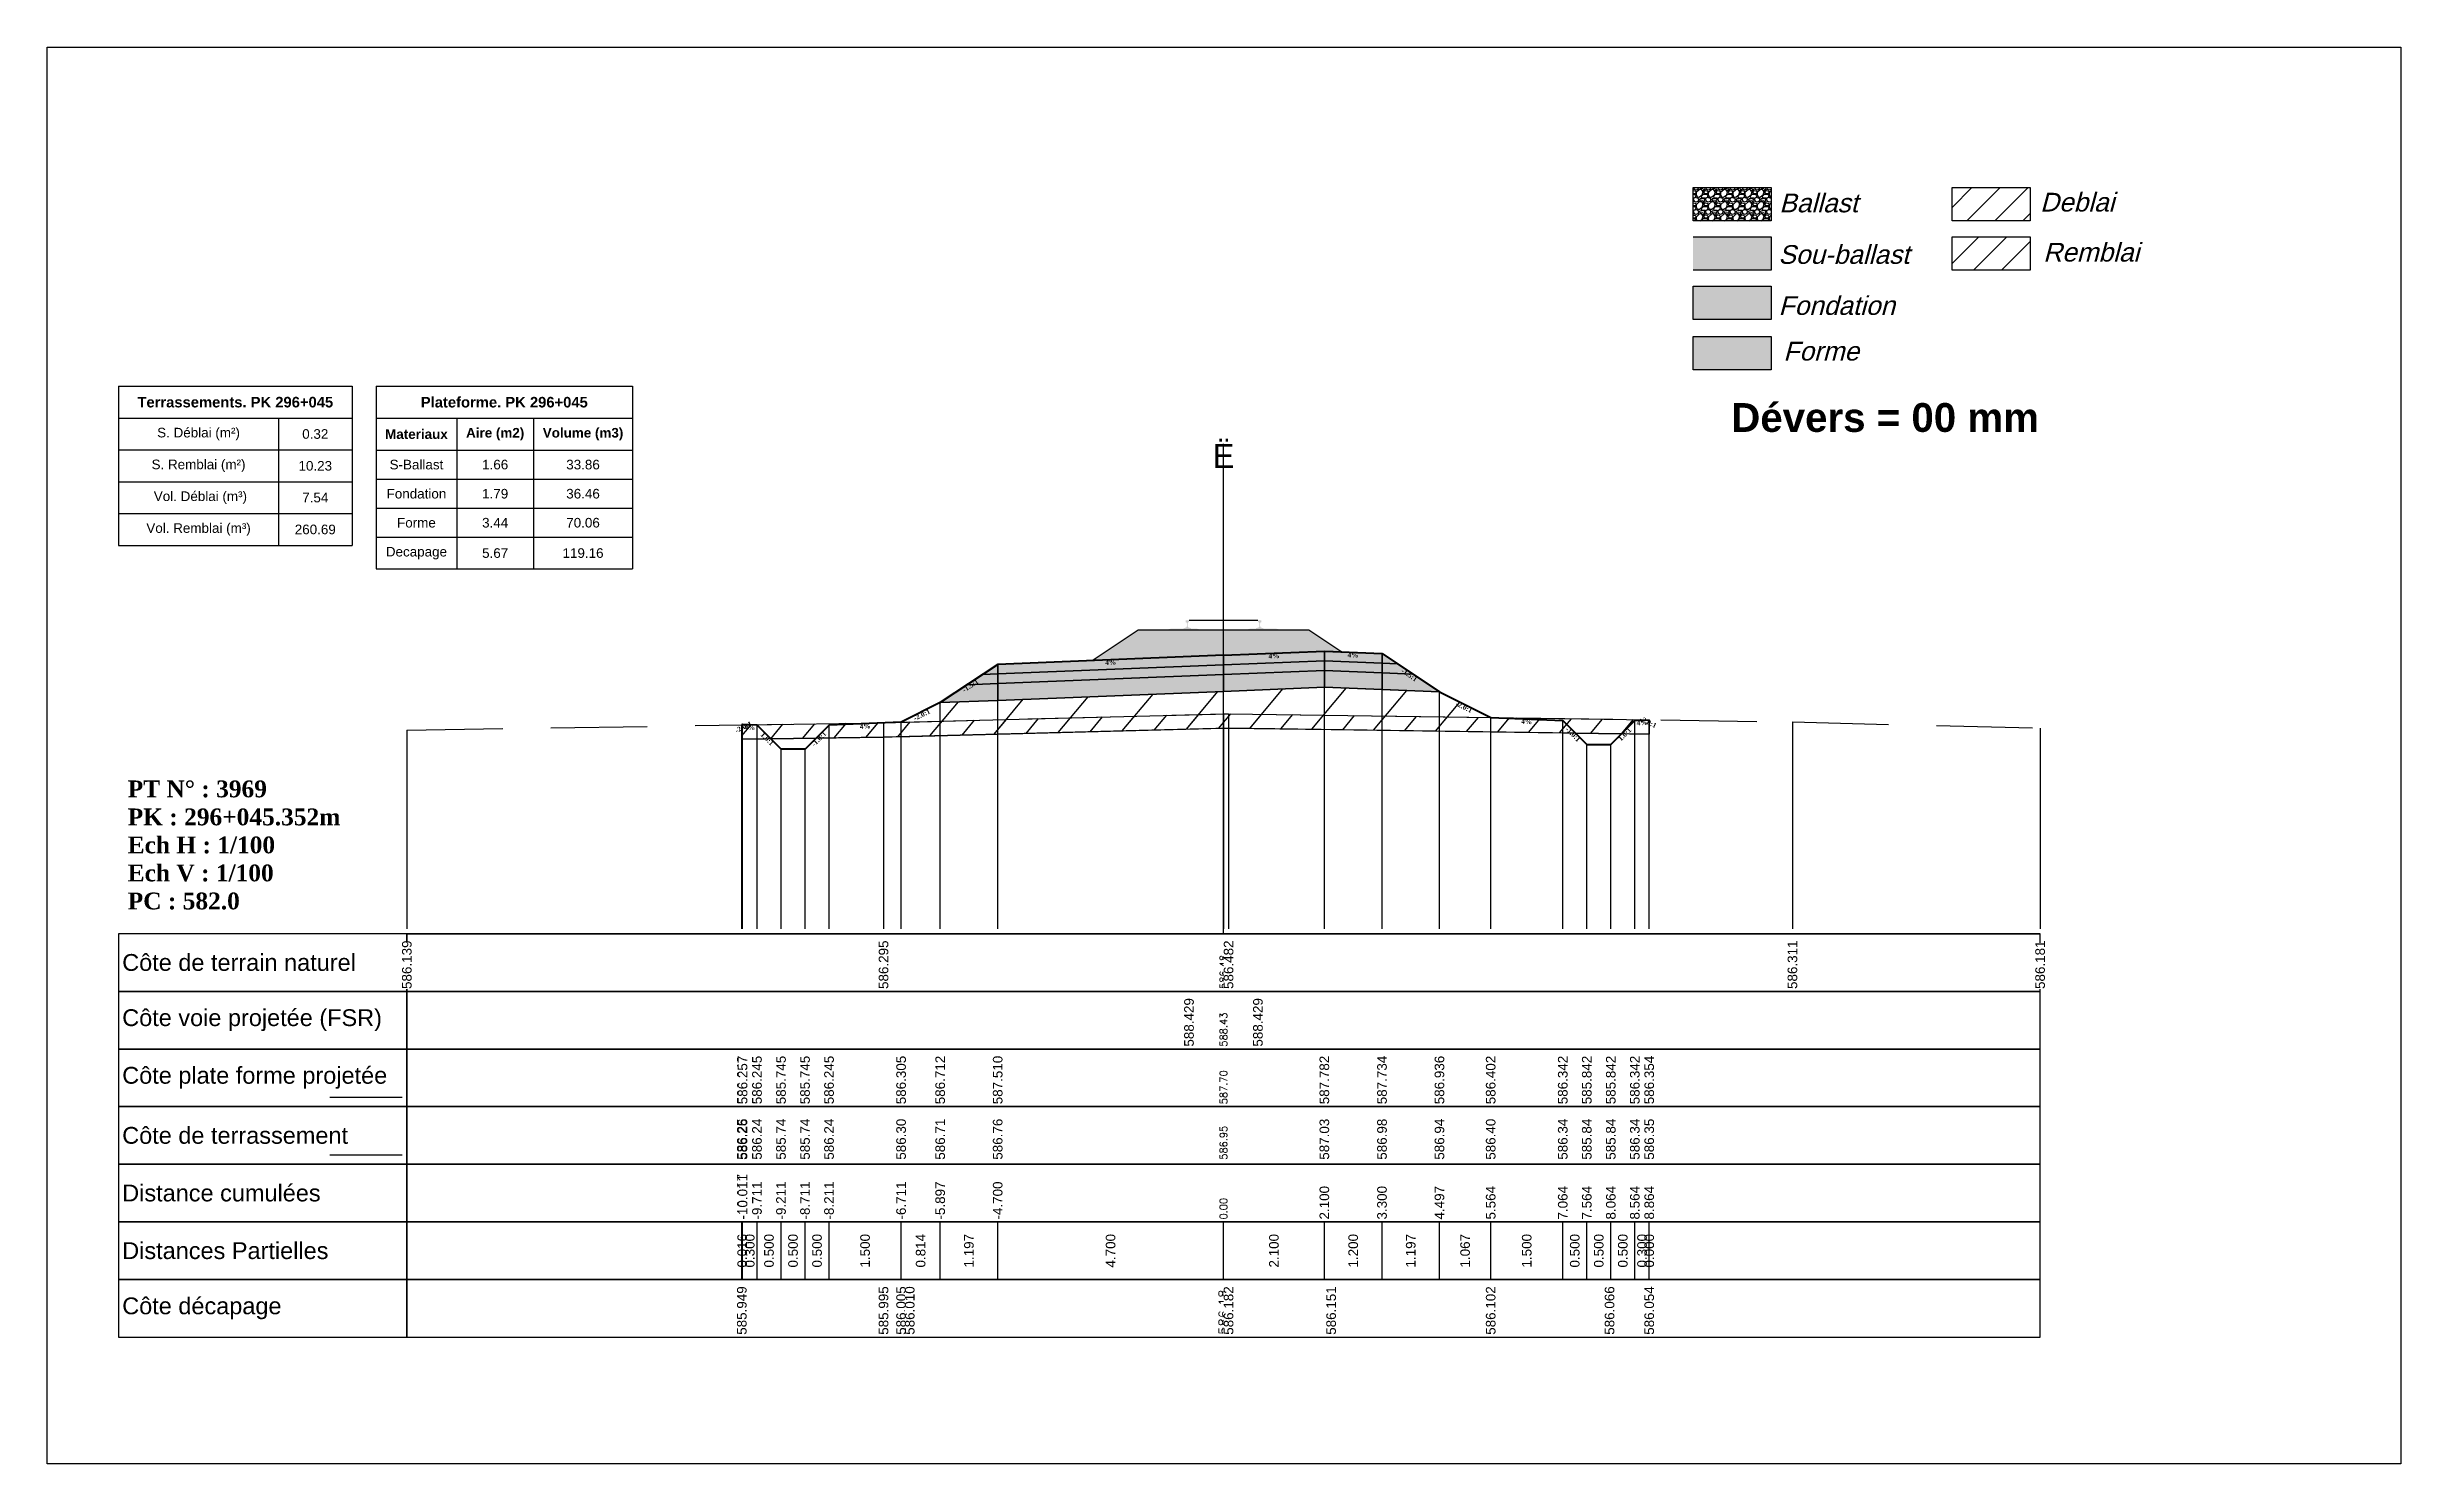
# Model space of a CAD drawing. Header units: millimetres. Extents: x 2762 to 3076, y 916 to 3305.
# Drawn here: x 2950.21 to 2999.21, y 1657.65 to 1687.15 of the extents above; entities that cross this region are included whole.
import ezdxf

# ---------------------------------------------------------------- set-up
doc = ezdxf.new("R2010")
doc.units = ezdxf.units.MM
doc.header["$LTSCALE"] = 2
doc.linetypes.add('CACHE', pattern=[9.525, 6.35, -3.175])
doc.linetypes.add('DASHED', pattern=[0.75, 0.5, -0.25])
for name, color, linetype in [('C-ANNO-TABL', 1, 'Continuous'), ('C-ANNO-TABL-TEXT', 150, 'Continuous'), ('C-ANNO-TABL-TITL', 150, 'Continuous'), ('C-ANNO-TABL-TTBL', 5, 'Continuous'), ('C-ROAD-CORR', 5, 'Continuous'), ('C-ROAD-SCTN', 7, 'Continuous')]:
    doc.layers.add(name, color=color, linetype=linetype)
doc.styles.add('ARIAL', font='arial.ttf')
doc.styles.add('C3D_Etiquette', font='romans.shx')
doc.styles.add('C3D_Profil_Travers', font='romans.shx')
doc.styles.get("Standard").update_dxf_attribs({"font": 'arial.ttf'})

msp = doc.modelspace()

# ---------------------------------------------------------------- texts
at = {"insert": (2985.274, 1679.733), "char_height": 0.6, "attachment_point": 1}
msp.add_mtext_dynamic_manual_height_columns('{\\fArial|b1|i0|c0|p34;Dévers = 00 mm}', width=8.82587, gutter_width=1.25, heights=[0], dxfattribs=at)
at = {"color": 7, "linetype": 'Continuous', "lineweight": -3}
for s, insert, char_height, attachment_point, style in [('{\\fWingdings|b0|i0|c2|p0;Ë}', (2974.705, 1678.384), 0.5, 8, 'C3D_Profil_Travers'), ('{\\fTimes New Roman|b1|i0|c0|p18;PT N° : 3969\\PPK : 296+045.352m\\PEch H : 1/100\\PEch V : 1/100\\PPC : 582.0}', (2951.893, 1669.184), 0.35, 7, 'C3D_Profil_Travers'), ('{\\fArial|b0|i0|c0|p34;Côte de terrain naturel}', (2951.779, 1668.084), 0.35, 4, 'C3D_Etiquette'), ('{\\fArial|b0|i0|c0|p34;Côte plate forme projetée}', (2951.779, 1665.684), 0.35, 4, 'C3D_Etiquette'), ('{\\fArial|b0|i0|c0|p34;Côte de terrassement}', (2951.779, 1664.484), 0.35, 4, 'C3D_Etiquette'), ('{\\fArial|b0|i0|c0|p34;Distance cumulées}', (2951.779, 1663.284), 0.35, 4, 'C3D_Etiquette'), ('{\\fArial|b0|i0|c0|p34;Distances Partielles}', (2951.779, 1662.084), 0.35, 4, 'C3D_Etiquette'), ('{\\fArial|b0|i0|c0|p34;Côte décapage}', (2951.779, 1660.884), 0.35, 4, 'C3D_Etiquette')]:
    msp.add_mtext(s, dxfattribs=dict(at, insert=insert, char_height=char_height, attachment_point=attachment_point, style=style))
at = {"color": 7, "linetype": 'Continuous', "lineweight": -3, "char_height": 0.1, "attachment_point": 2, "style": 'C3D_Etiquette'}
for s, insert, width, rotation in [('{\\fTimes New Roman|b1|i0|c0|p18;4%}', (2972.355, 1674.383), 0.42071, 2.2906), ('{\\fTimes New Roman|b1|i0|c0|p18;4%}', (2975.755, 1674.519), 0.37094, 2.2906), ('{\\fTimes New Roman|b1|i0|c0|p18;4%}', (2977.404, 1674.537), 0.42071, 357.7094), ('{\\fTimes New Roman|b1|i0|c0|p18;-1.5:1}', (2969.408, 1673.891), 0.34598, 33.6901), ('{\\fTimes New Roman|b1|i0|c0|p18;-1.5:1}', (2978.601, 1674.115), 0.34598, 326.3099), ('{\\fTimes New Roman|b1|i0|c0|p18;-2.0:1}', (2968.403, 1673.289), 0.34598, 26.5651), ('{\\fTimes New Roman|b1|i0|c0|p18;-2.0:1}', (2979.733, 1673.449), 0.34598, 333.4349), ('{\\fTimes New Roman|b1|i0|c0|p18;-2.0:1}', (2964.688, 1673.033), 0.34598, 26.5651), ('{\\fTimes New Roman|b1|i0|c0|p18;4%}', (2964.844, 1673.031), 0.37094, 357.7094), ('{\\fTimes New Roman|b1|i0|c0|p18;1.0:1}', (2965.241, 1672.776), 0.29001, 315), ('{\\fTimes New Roman|b1|i0|c0|p18;-1.0:1}', (2966.247, 1672.776), 0.34598, 45), ('{\\fTimes New Roman|b1|i0|c0|p18;4%}', (2967.244, 1673.055), 0.42071, 2.2906), ('{\\fTimes New Roman|b1|i0|c0|p18;4%}', (2981.018, 1673.152), 0.42071, 357.7094), ('{\\fTimes New Roman|b1|i0|c0|p18;-1.0:1}', (2982.015, 1672.873), 0.34598, 315), ('{\\fTimes New Roman|b1|i0|c0|p18;1.0:1}', (2983.021, 1672.873), 0.29001, 45), ('{\\fTimes New Roman|b1|i0|c0|p18;4%}', (2983.418, 1673.128), 0.37094, 2.2906), ('{\\fTimes New Roman|b1|i0|c0|p18;-2.0:1}', (2983.567, 1673.135), 0.34598, 333.4349)]:
    msp.add_mtext(s, dxfattribs=dict(at, insert=insert, width=width, rotation=rotation))
at = {"color": 7, "linetype": 'Continuous', "lineweight": -3, "rotation": 90, "style": 'C3D_Profil_Travers'}
for s, insert, char_height, attachment_point in [('586.48', (2974.705, 1667.534), 0.15, 4), ('588.43', (2974.705, 1666.334), 0.15, 4), ('587.70', (2974.705, 1665.134), 0.15, 4), ('{\\fArial|b0|i0|c0|p34;586.25}', (2964.678, 1663.979), 0.2, 4), ('{\\fArial|b0|i0|c0|p34;586.26}', (2964.694, 1663.979), 0.2, 4), ('{\\fArial|b0|i0|c0|p34;586.24}', (2964.994, 1663.979), 0.2, 4), ('{\\fArial|b0|i0|c0|p34;585.74}', (2965.494, 1663.979), 0.2, 4), ('{\\fArial|b0|i0|c0|p34;585.74}', (2965.994, 1663.979), 0.2, 4), ('{\\fArial|b0|i0|c0|p34;586.24}', (2966.494, 1663.979), 0.2, 4), ('{\\fArial|b0|i0|c0|p34;586.30}', (2967.994, 1663.979), 0.2, 4), ('{\\fArial|b0|i0|c0|p34;586.71}', (2968.808, 1663.979), 0.2, 4), ('{\\fArial|b0|i0|c0|p34;586.76}', (2970.005, 1663.979), 0.2, 4), ('586.95', (2974.705, 1663.979), 0.15, 4), ('{\\fArial|b0|i0|c0|p34;587.03}', (2976.805, 1663.979), 0.2, 4), ('{\\fArial|b0|i0|c0|p34;586.98}', (2978.005, 1663.979), 0.2, 4), ('{\\fArial|b0|i0|c0|p34;586.94}', (2979.201, 1663.979), 0.2, 4), ('{\\fArial|b0|i0|c0|p34;586.40}', (2980.268, 1663.979), 0.2, 4), ('{\\fArial|b0|i0|c0|p34;586.34}', (2981.768, 1663.979), 0.2, 4), ('{\\fArial|b0|i0|c0|p34;585.84}', (2982.268, 1663.979), 0.2, 4), ('{\\fArial|b0|i0|c0|p34;585.84}', (2982.768, 1663.979), 0.2, 4), ('{\\fArial|b0|i0|c0|p34;586.34}', (2983.268, 1663.979), 0.2, 4), ('{\\fArial|b0|i0|c0|p34;586.35}', (2983.568, 1663.979), 0.2, 4), ('{\\fArial|b0|i0|c0|p34;586.35}', (2983.568, 1663.979), 0.2, 4), ('0.00', (2974.705, 1662.734), 0.15, 4), ('{\\fArial|b0|i0|c0|p34;0.016}', (2964.686, 1662.084), 0.2, 5), ('{\\fArial|b0|i0|c0|p34;0.300}', (2964.844, 1662.084), 0.2, 5), ('{\\fArial|b0|i0|c0|p34;0.500}', (2965.244, 1662.084), 0.2, 5), ('{\\fArial|b0|i0|c0|p34;0.500}', (2965.744, 1662.084), 0.2, 5), ('{\\fArial|b0|i0|c0|p34;0.500}', (2966.244, 1662.084), 0.2, 5), ('{\\fArial|b0|i0|c0|p34;1.500}', (2967.244, 1662.084), 0.2, 5), ('{\\fArial|b0|i0|c0|p34;0.814}', (2968.401, 1662.084), 0.2, 5), ('{\\fArial|b0|i0|c0|p34;1.197}', (2969.406, 1662.084), 0.2, 5), ('{\\fArial|b0|i0|c0|p34;4.700}', (2972.355, 1662.084), 0.2, 5), ('{\\fArial|b0|i0|c0|p34;2.100}', (2975.755, 1662.084), 0.2, 5), ('{\\fArial|b0|i0|c0|p34;1.200}', (2977.405, 1662.084), 0.2, 5), ('{\\fArial|b0|i0|c0|p34;1.197}', (2978.603, 1662.084), 0.2, 5), ('{\\fArial|b0|i0|c0|p34;1.067}', (2979.735, 1662.084), 0.2, 5), ('{\\fArial|b0|i0|c0|p34;1.500}', (2981.018, 1662.084), 0.2, 5), ('{\\fArial|b0|i0|c0|p34;0.500}', (2982.018, 1662.084), 0.2, 5), ('{\\fArial|b0|i0|c0|p34;0.500}', (2982.518, 1662.084), 0.2, 5), ('{\\fArial|b0|i0|c0|p34;0.500}', (2983.018, 1662.084), 0.2, 5), ('{\\fArial|b0|i0|c0|p34;0.300}', (2983.418, 1662.084), 0.2, 5), ('{\\fArial|b0|i0|c0|p34;0.000}', (2983.568, 1662.084), 0.2, 5), ('586.18', (2974.705, 1660.334), 0.2, 4)]:
    msp.add_mtext(s, dxfattribs=dict(at, insert=insert, char_height=char_height, attachment_point=attachment_point))
at = {"color": 7, "linetype": 'Continuous', "lineweight": -3, "insert": (2951.779, 1666.884), "char_height": 0.35, "attachment_point": 4}
msp.add_mtext('{\\fArial|b0|i0|c0|p34;Côte voie projetée (FSR)}', dxfattribs=at)
at = {"layer": 'C-ANNO-TABL-TEXT', "color": 7, "style": 'ARIAL', "oblique": 15}
for s, p in [('Deblai', (2991.704, 1683.721)), ('Ballast', (2986.274, 1683.705)), ('Sou-ballast', (2986.254, 1682.632)), ('Remblai', (2991.768, 1682.679)), ('Fondation', (2986.259, 1681.569)), ('Forme', (2986.359, 1680.619))]:
    msp.add_text(s, height=0.39, dxfattribs=at).set_placement(p)
at = {"layer": 'C-ANNO-TABL-TEXT', "color": 7, "linetype": 'Continuous', "lineweight": -3, "char_height": 0.2, "attachment_point": 5, "style": 'ARIAL'}
for s, insert in [('{\\fArial|b0|i0|c0|p34;\\C7;0.32}', (2955.798, 1679.088)), ('{\\fArial|b0|i0|c0|p34;\\C7;10.23}', (2955.798, 1678.426)), ('{\\fArial|b0|i0|c0|p34;\\C7;S-Ballast}', (2957.904, 1678.451)), ('{\\fArial|b0|i0|c0|p34;\\C7;1.66}', (2959.543, 1678.451)), ('{\\C18;\\c0;33.86}', (2961.372, 1678.451)), ('{\\fArial|b0|i0|c0|p34;\\C7;7.54}', (2955.798, 1677.764)), ('{\\fArial|b0|i0|c0|p34;\\C7;Fondation}', (2957.904, 1677.845)), ('{\\fArial|b0|i0|c0|p34;\\C7;1.79}', (2959.543, 1677.845)), ('{\\C18;\\c0;36.46}', (2961.372, 1677.845)), ('{\\fArial|b0|i0|c0|p34;\\C7;Forme}', (2957.904, 1677.241)), ('{\\fArial|b0|i0|c0|p34;\\C7;3.44}', (2959.543, 1677.241)), ('{\\C18;\\c0;70.06}', (2961.372, 1677.241)), ('{\\fArial|b0|i0|c0|p34;\\C7;260.69}', (2955.798, 1677.101)), ('{\\fArial|b0|i0|c0|p34;\\C7;Decapage}', (2957.904, 1676.609)), ('{\\fArial|b0|i0|c0|p34;\\C7;5.67}', (2959.543, 1676.609)), ('{\\C18;\\c0;119.16}', (2961.372, 1676.609))]:
    msp.add_mtext(s, dxfattribs=dict(at, insert=insert))
at = {"layer": 'C-ANNO-TABL-TITL', "color": 7, "linetype": 'Continuous', "lineweight": -3, "attachment_point": 5, "style": 'ARIAL'}
for s, insert, char_height in [('{\\fArial|b1|i0|c0|p34;\\C7;Terrassements. PK 296+045}', (2954.133, 1679.751), 0.22), ('{\\fArial|b1|i0|c0|p34;\\C18;\\c0;Plateforme. PK 296+045}', (2959.733, 1679.75), 0.22), ('{\\fArial|b0|i0|c0|p34;\\C7;S. Déblai (m²) }', (2953.368, 1679.088), 0.2), ('{\\fArial|b1|i0|c0|p34;\\C7;Materiaux   }', (2957.904, 1679.085), 0.2), ('{\\fArial|b1|i0|c0|p34;\\C7;Aire (m2)}', (2959.543, 1679.085), 0.2), ('{\\fArial|b1|i0|c0|p34;\\C7;Volume (m3)}', (2961.372, 1679.085), 0.2), ('{\\fArial|b0|i0|c0|p34;\\C7;S. Remblai (m²) }', (2953.368, 1678.426), 0.2), ('{\\fArial|b0|i0|c0|p34;\\C7; Vol. Déblai (m³) }', (2953.368, 1677.764), 0.2), ('{\\fArial|b0|i0|c0|p34;\\C7;Vol. Remblai (m³)}', (2953.368, 1677.101), 0.2)]:
    msp.add_mtext(s, dxfattribs=dict(at, insert=insert, char_height=char_height))

# ---------------------------------------------------------------- hatches: boundary and pattern name
h = msp.add_hatch(color=11)
h.dxf.hatch_style = 1
h.paths.add_polyline_path([(2986.106, 1683.191), (2984.48, 1683.191), (2984.48, 1682.499), (2986.106, 1682.499)])
h = msp.add_hatch(color=30)
h.dxf.hatch_style = 1
h.paths.add_polyline_path([(2986.106, 1682.164), (2984.48, 1682.164), (2984.48, 1681.472), (2986.106, 1681.472)])
h = msp.add_hatch(color=83)
h.dxf.hatch_style = 1
h.paths.add_polyline_path([(2986.106, 1681.118), (2984.48, 1681.118), (2984.48, 1680.426), (2986.106, 1680.426)])
at = {"linetype": 'Continuous', "lineweight": -3}
h = msp.add_hatch(dxfattribs=at)
h.set_pattern_fill('GRAVEL', color=252, scale=0.009, style=0)
h.set_pattern_definition([(228.0128, (2972.136781, 1674.600791), (-1.8288, -2.0574), [0.030755, -3.0447435]), (184.96974, (2972.116207, 1674.577931), (2.743199999, 0.228600013), [0.0527764, -5.2248644]), (132.51045, (2972.063629, 1674.57336), (2.286, -2.5146), [0.0372133, -3.684125]), (267.2737, (2971.974475, 1674.516209), (0.2286, 4.572), [0.0480604, -4.7579794]), (292.83365, (2971.972189, 1674.468203), (-1.143, 2.7432), [0.047127, -4.6655827]), (357.2737, (2971.990477, 1674.424769), (-4.572, 0.2286), [0.0480604, -4.7579794]), (37.69424, (2972.038483, 1674.422483), (-2.9718, -2.286), [0.0635574, -6.2921804]), (72.25533, (2972.088775, 1674.461345), (1.6002, 5.0292), [0.0600048, -5.940473]), (121.42957, (2972.107063, 1674.518495), (-1.8288, 2.9718), [0.048223, -4.774099]), (175.23636, (2972.081917, 1674.559643), (2.5146, -0.2286), [0.055054, -2.697654]), (222.39744, (2972.027053, 1674.564215), (-2.7432, -2.5146), [0.071197, -7.0485095]), (138.81407, (2972.20079, 1674.513923), (-1.6002, 1.3716), [0.0243004, -2.405751]), (171.46923, (2972.182501, 1674.529925), (2.9718, -0.4572), [0.0462314, -4.5769175]), (225, (2972.13678, 1674.53678), (-3e-17, -0.2286), [0.032329, -0.29096]), (203.1986, (2972.12078, 1674.564215), (1.143, 0.4572), [0.01741, -1.723556]), (291.8014, (2972.104777, 1674.557357), (-0.2286, 0.6858), [0.024621, -1.206428]), (30.9638, (2972.11392, 1674.534497), (0.6858, 0.4572), [0.039989, -1.292967]), (161.565, (2972.14821, 1674.55507), (0.4572, -0.2286), [0.028916, -0.693981]), (16.38954, (2971.972189, 1674.557357), (2.286, 0.6858), [0.040508, -4.0102944]), (70.34618, (2972.011051, 1674.568787), (-0.9144, -2.5146), [0.033984, -3.3643994]), (293.1986, (2972.14821, 1674.60079), (-0.4572, 1.143), [0.034819, -1.7061465]), (343.61046, (2972.161927, 1674.568787), (-2.286, 0.6858), [0.040508, -4.0102944]), (339.44395, (2971.97219, 1674.415625), (-1.143, 0.4572), [0.039063, -1.914096]), (294.77514, (2972.008765, 1674.40191), (-1.143, 2.5146), [0.0327305, -3.2403234]), (66.8014, (2972.150497, 1674.37219), (0.4572, 1.143), [0.034819, -1.7061465]), (17.35402, (2972.164213, 1674.404195), (-2.9718, -0.9144), [0.0383204, -3.793714]), (69.44395, (2972.038483, 1674.372191), (-0.4572, -1.143), [0.0195316, -1.933628]), (101.3099, (2972.13678, 1674.37219), (-0.2286, 0.9144), [0.011656, -1.1539795]), (165.9638, (2972.134495, 1674.38362), (0.6858, -0.2286), [0.047127, -0.895415]), (186.009, (2972.088775, 1674.395051), (2.286, 0.2286), [0.043674, -4.323723]), (303.69, (2972.11392, 1674.513923), (-0.2286, 0.4572), [0.032969, -0.79126]), (353.15723, (2972.132209, 1674.486491), (3.8862, -0.4572), [0.05756, -5.698441]), (60.9454, (2972.18936, 1674.479633), (-0.9144, -1.6002), [0.023536, -2.330045]), (90, (2972.2008, 1674.5002), (-0.2286, 0.2286), [0.013716, -0.214884]), (120.25644, (2972.084203, 1674.40191), (0.9144, -1.6002), [0.031758, -3.1440547]), (48.0128, (2972.068201, 1674.429341), (1.8288, 2.0574), [0.06151, -3.0139886]), (0, (2972.10935, 1674.47506), (0.2286, 0.2286), [0.059436, -0.169164]), (325.30485, (2972.168785, 1674.475061), (2.286, -1.6002), [0.036145, -3.5783385]), (254.0546, (2972.198503, 1674.454487), (-0.2286, -0.9144), [0.033285, -1.6309485]), (207.64598, (2972.189359, 1674.422483), (-4.3434, -2.286), [0.054193, -5.365122]), (175.42608, (2972.141353, 1674.397337), (-2.9718, 0.2286), [0.0573327, -5.675926])])
h.paths.add_polyline_path([(2971.972, 1674.372), (2972.93, 1675.01), (2972.973, 1675.01), (2974.705, 1675.01), (2976.436, 1675.01), (2976.48, 1675.01), (2977.169, 1674.551), (2976.805, 1674.565)])
msp.add_hatch(color=254, dxfattribs=at).paths.add_polyline_path([(2973.487, 1674.827), (2973.487, 1675.012), (2973.602, 1675.033), (2973.95, 1675.033), (2973.95, 1675.039), (2973.876, 1675.039), (2973.876, 1675.048), (2973.877, 1675.049), (2973.879, 1675.05), (2973.88, 1675.051), (2973.9, 1675.052), (2973.903, 1675.053), (2973.906, 1675.054), (2973.934, 1675.064), (2973.937, 1675.066), (2973.938, 1675.067), (2973.939, 1675.068), (2973.94, 1675.073), (2973.941, 1675.08), (2973.942, 1675.089), (2973.943, 1675.099), (2973.943, 1675.123), (2973.942, 1675.139), (2973.942, 1675.145), (2973.941, 1675.151), (2973.94, 1675.156), (2973.94, 1675.157), (2973.939, 1675.161), (2973.938, 1675.163), (2973.937, 1675.164), (2973.936, 1675.165), (2973.935, 1675.166), (2973.919, 1675.172), (2973.917, 1675.173), (2973.916, 1675.174), (2973.915, 1675.176), (2973.915, 1675.178), (2973.915, 1675.196), (2973.916, 1675.201), (2973.917, 1675.203), (2973.919, 1675.205), (2973.921, 1675.207), (2973.924, 1675.208), (2973.925, 1675.209), (2973.929, 1675.209), (2973.933, 1675.21), (2973.936, 1675.21), (2973.94, 1675.21), (2973.945, 1675.211), (2973.948, 1675.211), (2973.951, 1675.211), (2973.955, 1675.211), (2973.958, 1675.211), (2973.962, 1675.21), (2973.967, 1675.21), (2973.97, 1675.21), (2973.974, 1675.209), (2973.978, 1675.209), (2973.979, 1675.208), (2973.981, 1675.207), (2973.984, 1675.205), (2973.986, 1675.203), (2973.987, 1675.201), (2973.987, 1675.196), (2973.987, 1675.178), (2973.987, 1675.176), (2973.987, 1675.174), (2973.986, 1675.173), (2973.984, 1675.172), (2973.968, 1675.166), (2973.967, 1675.165), (2973.965, 1675.164), (2973.964, 1675.163), (2973.964, 1675.161), (2973.963, 1675.157), (2973.962, 1675.156), (2973.962, 1675.151), (2973.961, 1675.145), (2973.96, 1675.139), (2973.96, 1675.123), (2973.96, 1675.099), (2973.961, 1675.089), (2973.962, 1675.08), (2973.963, 1675.073), (2973.964, 1675.068), (2973.965, 1675.067), (2973.966, 1675.066), (2973.968, 1675.064), (2973.997, 1675.054), (2974, 1675.053), (2974.003, 1675.052), (2974.023, 1675.051), (2974.024, 1675.05), (2974.025, 1675.049), (2974.026, 1675.048), (2974.026, 1675.039), (2973.952, 1675.039), (2973.952, 1675.033), (2974.156, 1675.033), (2974.288, 1675.002), (2975.122, 1675.002), (2975.253, 1675.033), (2975.457, 1675.033), (2975.457, 1675.039), (2975.383, 1675.039), (2975.383, 1675.048), (2975.384, 1675.049), (2975.386, 1675.05), (2975.387, 1675.051), (2975.407, 1675.052), (2975.41, 1675.053), (2975.413, 1675.054), (2975.441, 1675.064), (2975.444, 1675.066), (2975.445, 1675.067), (2975.446, 1675.068), (2975.447, 1675.073), (2975.448, 1675.08), (2975.449, 1675.089), (2975.45, 1675.099), (2975.45, 1675.123), (2975.449, 1675.139), (2975.449, 1675.145), (2975.448, 1675.151), (2975.447, 1675.156), (2975.447, 1675.157), (2975.446, 1675.161), (2975.445, 1675.163), (2975.444, 1675.164), (2975.443, 1675.165), (2975.442, 1675.166), (2975.426, 1675.172), (2975.424, 1675.173), (2975.423, 1675.174), (2975.422, 1675.176), (2975.422, 1675.178), (2975.422, 1675.196), (2975.423, 1675.201), (2975.424, 1675.203), (2975.426, 1675.205), (2975.428, 1675.207), (2975.431, 1675.208), (2975.432, 1675.209), (2975.436, 1675.209), (2975.44, 1675.21), (2975.443, 1675.21), (2975.447, 1675.21), (2975.452, 1675.211), (2975.455, 1675.211), (2975.458, 1675.211), (2975.462, 1675.211), (2975.465, 1675.211), (2975.469, 1675.21), (2975.474, 1675.21), (2975.477, 1675.21), (2975.481, 1675.209), (2975.485, 1675.209), (2975.486, 1675.208), (2975.488, 1675.207), (2975.491, 1675.205), (2975.493, 1675.203), (2975.494, 1675.201), (2975.494, 1675.196), (2975.494, 1675.178), (2975.494, 1675.176), (2975.494, 1675.174), (2975.493, 1675.173), (2975.491, 1675.172), (2975.475, 1675.166), (2975.474, 1675.165), (2975.472, 1675.164), (2975.471, 1675.163), (2975.471, 1675.161), (2975.47, 1675.157), (2975.469, 1675.156), (2975.469, 1675.151), (2975.468, 1675.145), (2975.467, 1675.139), (2975.467, 1675.123), (2975.467, 1675.099), (2975.468, 1675.089), (2975.469, 1675.08), (2975.47, 1675.073), (2975.471, 1675.068), (2975.472, 1675.067), (2975.473, 1675.066), (2975.475, 1675.064), (2975.504, 1675.054), (2975.507, 1675.053), (2975.51, 1675.052), (2975.53, 1675.051), (2975.531, 1675.05), (2975.532, 1675.049), (2975.533, 1675.048), (2975.533, 1675.039), (2975.459, 1675.039), (2975.459, 1675.033), (2975.807, 1675.033), (2975.922, 1675.012), (2975.922, 1674.827)])
h = msp.add_hatch(color=30, dxfattribs=at)
h.paths.add_polyline_path([(2978.005, 1674.117), (2978.005, 1674.317), (2978.324, 1674.305), (2978.643, 1674.092)])
h.paths.add_polyline_path([(2976.805, 1674.165), (2976.805, 1674.365), (2978.005, 1674.317), (2978.005, 1674.117)])
h.paths.add_polyline_path([(2974.705, 1674.081), (2974.705, 1674.281), (2976.805, 1674.365), (2976.805, 1674.165)])
h.paths.add_polyline_path([(2970.005, 1673.893), (2970.005, 1674.093), (2974.705, 1674.281), (2974.705, 1674.081)])
h.paths.add_polyline_path([(2969.366, 1673.868), (2969.685, 1674.081), (2970.005, 1674.093), (2970.005, 1673.893)])
h = msp.add_hatch(color=11, dxfattribs=at)
h.paths.add_polyline_path([(2978.005, 1674.317), (2978.005, 1674.517), (2978.324, 1674.305)])
h.paths.add_polyline_path([(2976.805, 1674.365), (2976.805, 1674.565), (2978.005, 1674.517), (2978.005, 1674.317)])
h.paths.add_polyline_path([(2974.705, 1674.281), (2974.705, 1674.481), (2976.805, 1674.565), (2976.805, 1674.365)])
h.paths.add_polyline_path([(2970.005, 1674.093), (2970.005, 1674.293), (2974.705, 1674.481), (2974.705, 1674.281)])
h.paths.add_polyline_path([(2969.685, 1674.081), (2970.005, 1674.293), (2970.005, 1674.093)])
h = msp.add_hatch(color=83, dxfattribs=at)
h.paths.add_polyline_path([(2978.005, 1673.767), (2978.005, 1674.117), (2978.643, 1674.092), (2979.201, 1673.72)])
h.paths.add_polyline_path([(2976.805, 1673.815), (2976.805, 1674.165), (2978.005, 1674.117), (2978.005, 1673.767)])
h.paths.add_polyline_path([(2974.705, 1673.731), (2974.705, 1674.081), (2976.805, 1674.165), (2976.805, 1673.815)])
h.paths.add_polyline_path([(2970.005, 1673.543), (2970.005, 1673.893), (2974.705, 1674.081), (2974.705, 1673.731)])
h.paths.add_polyline_path([(2968.808, 1673.496), (2969.366, 1673.868), (2970.005, 1673.893), (2970.005, 1673.543)])
h = msp.add_hatch(dxfattribs=at)
h.set_pattern_fill('_U', color=3, angle=50, style=0, pattern_type=0)
h.set_pattern_definition([(50, (2982.9886, 1672.8466), (-0.766044, 0.64279), [])])
h.paths.add_polyline_path([(2982.989, 1672.847), (2983.268, 1673.126), (2983.568, 1673.138), (2983.568, 1673.138), (2983.568, 1672.838)])
h.paths.add_polyline_path([(2966.222, 1672.757), (2966.494, 1673.029), (2967.994, 1673.089), (2968.808, 1673.496), (2976.805, 1673.815), (2979.201, 1673.72), (2980.268, 1673.186), (2981.768, 1673.126), (2982.034, 1672.86), (2974.811, 1672.966), (2967.629, 1672.779)])
h.paths.add_polyline_path([(2964.678, 1672.733), (2964.678, 1673.033), (2964.694, 1673.041), (2964.994, 1673.029), (2965.28, 1672.742)])
h = msp.add_hatch(dxfattribs=at)
h.set_pattern_fill('_U', color=150, scale=0.5, angle=50, style=0, pattern_type=0)
h.set_pattern_definition([(50, (2982.98865, 1672.84655), (-0.383022, 0.321394), [])])
h.paths.add_polyline_path([(2982.989, 1672.847), (2983.268, 1673.126), (2983.567, 1673.138), (2983.568, 1673.138), (2983.568, 1672.838)])
h.paths.add_polyline_path([(2980.268, 1673.186), (2983.567, 1673.138), (2983.268, 1673.126), (2982.989, 1672.847), (2982.034, 1672.86), (2981.768, 1673.126)])
h.paths.add_polyline_path([(2966.222, 1672.757), (2966.494, 1673.029), (2967.994, 1673.089), (2974.811, 1673.266), (2980.268, 1673.186), (2981.768, 1673.126), (2982.034, 1672.86), (2974.811, 1672.966), (2967.629, 1672.779)])
h.paths.add_polyline_path([(2964.831, 1673.035), (2967.629, 1673.079), (2967.994, 1673.089), (2966.494, 1673.029), (2966.222, 1672.757), (2965.28, 1672.742), (2964.994, 1673.029)])
h.paths.add_polyline_path([(2964.678, 1672.733), (2964.678, 1673.033), (2964.831, 1673.035), (2964.994, 1673.029), (2965.28, 1672.742)])

# ---------------------------------------------------------------- linework, layer by layer
for p, q in [((2984.48, 1684.219), (2986.106, 1684.219)), ((2984.48, 1684.219), (2986.106, 1684.219)), ((2984.48, 1683.527), (2984.48, 1684.219)), ((2986.106, 1684.219), (2986.106, 1683.527)), ((2986.106, 1684.219), (2986.106, 1683.527)), ((2989.873, 1684.219), (2991.499, 1684.219)), ((2989.873, 1683.527), (2989.873, 1684.219)), ((2991.499, 1684.219), (2991.499, 1683.527)), ((2986.106, 1683.527), (2984.48, 1683.527)), ((2986.106, 1683.527), (2984.48, 1683.527)), ((2984.48, 1683.191), (2986.106, 1683.191)), ((2986.106, 1683.191), (2986.106, 1682.499)), ((2991.499, 1683.527), (2989.873, 1683.527)), ((2989.873, 1683.191), (2991.499, 1683.191)), ((2989.873, 1682.499), (2989.873, 1683.191)), ((2991.499, 1683.191), (2991.499, 1682.499)), ((2986.106, 1682.499), (2984.48, 1682.499)), ((2991.499, 1682.499), (2989.873, 1682.499)), ((2984.48, 1682.164), (2986.106, 1682.164)), ((2984.48, 1681.472), (2984.48, 1682.164)), ((2986.106, 1682.164), (2986.106, 1681.472)), ((2986.106, 1681.472), (2984.48, 1681.472)), ((2984.48, 1681.118), (2986.106, 1681.118)), ((2984.48, 1680.426), (2984.48, 1681.118)), ((2986.106, 1681.118), (2986.106, 1680.426)), ((2986.106, 1680.426), (2984.48, 1680.426))]:
    msp.add_line(p, q)
at = {"linetype": 'Continuous'}
for p, q in [((2984.483, 1684.172), (2984.48, 1684.173)), ((2984.48, 1684.17), (2984.483, 1684.172)), ((2984.52, 1684.144), (2984.48, 1684.15)), ((2984.486, 1684.219), (2984.499, 1684.188)), ((2984.498, 1684.188), (2984.541, 1684.175)), ((2984.543, 1684.128), (2984.522, 1684.145)), ((2984.541, 1684.175), (2984.585, 1684.188)), ((2984.609, 1684.175), (2984.55, 1684.122)), ((2984.585, 1684.187), (2984.596, 1684.219)), ((2984.662, 1684.175), (2984.601, 1684.18)), ((2984.642, 1684.193), (2984.618, 1684.219)), ((2984.685, 1684.199), (2984.627, 1684.194)), ((2984.689, 1684.131), (2984.661, 1684.176)), ((2984.671, 1684.068), (2984.691, 1684.132)), ((2984.688, 1684.175), (2984.698, 1684.15)), ((2984.707, 1684.183), (2984.689, 1684.176)), ((2984.699, 1684.149), (2984.737, 1684.172)), ((2984.724, 1684.152), (2984.699, 1684.127)), ((2984.719, 1684.219), (2984.701, 1684.198)), ((2984.719, 1684.219), (2984.701, 1684.198)), ((2984.737, 1684.172), (2984.706, 1684.182)), ((2984.774, 1684.144), (2984.724, 1684.151)), ((2984.774, 1684.144), (2984.724, 1684.151)), ((2984.74, 1684.219), (2984.753, 1684.188)), ((2984.74, 1684.219), (2984.753, 1684.188)), ((2984.752, 1684.188), (2984.795, 1684.175)), ((2984.752, 1684.188), (2984.795, 1684.175)), ((2984.797, 1684.128), (2984.776, 1684.145)), ((2984.797, 1684.128), (2984.776, 1684.145)), ((2984.795, 1684.175), (2984.839, 1684.188)), ((2984.795, 1684.175), (2984.839, 1684.188)), ((2984.863, 1684.175), (2984.804, 1684.122)), ((2984.863, 1684.175), (2984.804, 1684.122)), ((2984.839, 1684.187), (2984.85, 1684.219)), ((2984.839, 1684.187), (2984.85, 1684.219)), ((2984.916, 1684.175), (2984.855, 1684.18)), ((2984.916, 1684.175), (2984.855, 1684.18)), ((2984.896, 1684.193), (2984.872, 1684.219)), ((2984.896, 1684.193), (2984.872, 1684.219)), ((2984.939, 1684.199), (2984.881, 1684.194)), ((2984.939, 1684.199), (2984.881, 1684.194)), ((2984.943, 1684.131), (2984.915, 1684.176)), ((2984.943, 1684.131), (2984.915, 1684.176)), ((2984.925, 1684.068), (2984.945, 1684.132)), ((2984.925, 1684.068), (2984.945, 1684.132)), ((2984.942, 1684.175), (2984.952, 1684.15)), ((2984.942, 1684.175), (2984.952, 1684.15)), ((2984.961, 1684.183), (2984.943, 1684.176)), ((2984.961, 1684.183), (2984.943, 1684.176)), ((2984.953, 1684.149), (2984.991, 1684.172)), ((2984.953, 1684.149), (2984.991, 1684.172)), ((2984.978, 1684.152), (2984.953, 1684.127)), ((2984.978, 1684.152), (2984.953, 1684.127)), ((2984.973, 1684.219), (2984.955, 1684.198)), ((2984.973, 1684.219), (2984.955, 1684.198)), ((2984.991, 1684.172), (2984.96, 1684.182)), ((2984.991, 1684.172), (2984.96, 1684.182)), ((2985.028, 1684.144), (2984.978, 1684.151)), ((2985.028, 1684.144), (2984.978, 1684.151)), ((2984.994, 1684.219), (2985.007, 1684.188)), ((2984.994, 1684.219), (2985.007, 1684.188)), ((2985.006, 1684.188), (2985.049, 1684.175)), ((2985.006, 1684.188), (2985.049, 1684.175)), ((2985.051, 1684.128), (2985.03, 1684.145)), ((2985.051, 1684.128), (2985.03, 1684.145)), ((2985.049, 1684.175), (2985.093, 1684.188)), ((2985.049, 1684.175), (2985.093, 1684.188)), ((2985.117, 1684.175), (2985.058, 1684.122)), ((2985.117, 1684.175), (2985.058, 1684.122)), ((2985.093, 1684.187), (2985.104, 1684.219)), ((2985.093, 1684.187), (2985.104, 1684.219)), ((2985.17, 1684.175), (2985.109, 1684.18)), ((2985.17, 1684.175), (2985.109, 1684.18)), ((2985.15, 1684.193), (2985.126, 1684.219)), ((2985.15, 1684.193), (2985.126, 1684.219)), ((2985.193, 1684.199), (2985.135, 1684.194)), ((2985.193, 1684.199), (2985.135, 1684.194)), ((2985.197, 1684.131), (2985.169, 1684.176)), ((2985.197, 1684.131), (2985.169, 1684.176)), ((2985.179, 1684.068), (2985.199, 1684.132)), ((2985.179, 1684.068), (2985.199, 1684.132)), ((2985.196, 1684.175), (2985.206, 1684.15)), ((2985.196, 1684.175), (2985.206, 1684.15)), ((2985.215, 1684.183), (2985.197, 1684.176)), ((2985.215, 1684.183), (2985.197, 1684.176)), ((2985.207, 1684.149), (2985.245, 1684.172)), ((2985.207, 1684.149), (2985.245, 1684.172)), ((2985.232, 1684.152), (2985.207, 1684.127)), ((2985.232, 1684.152), (2985.207, 1684.127)), ((2985.227, 1684.219), (2985.209, 1684.198)), ((2985.227, 1684.219), (2985.209, 1684.198)), ((2985.245, 1684.172), (2985.214, 1684.182)), ((2985.245, 1684.172), (2985.214, 1684.182)), ((2985.282, 1684.144), (2985.232, 1684.151)), ((2985.282, 1684.144), (2985.232, 1684.151)), ((2985.248, 1684.219), (2985.261, 1684.188)), ((2985.248, 1684.219), (2985.261, 1684.188)), ((2985.26, 1684.188), (2985.303, 1684.175)), ((2985.26, 1684.188), (2985.303, 1684.175)), ((2985.305, 1684.128), (2985.284, 1684.145)), ((2985.305, 1684.128), (2985.284, 1684.145)), ((2985.303, 1684.175), (2985.347, 1684.188)), ((2985.303, 1684.175), (2985.347, 1684.188)), ((2985.371, 1684.175), (2985.312, 1684.122)), ((2985.371, 1684.175), (2985.312, 1684.122)), ((2985.347, 1684.187), (2985.358, 1684.219)), ((2985.347, 1684.187), (2985.358, 1684.219)), ((2985.424, 1684.175), (2985.363, 1684.18)), ((2985.424, 1684.175), (2985.363, 1684.18)), ((2985.404, 1684.193), (2985.38, 1684.219)), ((2985.404, 1684.193), (2985.38, 1684.219)), ((2985.447, 1684.199), (2985.389, 1684.194)), ((2985.447, 1684.199), (2985.389, 1684.194)), ((2985.451, 1684.131), (2985.423, 1684.176)), ((2985.451, 1684.131), (2985.423, 1684.176)), ((2985.433, 1684.068), (2985.453, 1684.132)), ((2985.433, 1684.068), (2985.453, 1684.132)), ((2985.45, 1684.175), (2985.46, 1684.15)), ((2985.45, 1684.175), (2985.46, 1684.15)), ((2985.469, 1684.183), (2985.451, 1684.176)), ((2985.469, 1684.183), (2985.451, 1684.176)), ((2985.461, 1684.149), (2985.499, 1684.172)), ((2985.461, 1684.149), (2985.499, 1684.172)), ((2985.486, 1684.152), (2985.461, 1684.127)), ((2985.486, 1684.152), (2985.461, 1684.127)), ((2985.481, 1684.219), (2985.463, 1684.198)), ((2985.481, 1684.219), (2985.463, 1684.198)), ((2985.499, 1684.172), (2985.468, 1684.182)), ((2985.499, 1684.172), (2985.468, 1684.182)), ((2985.536, 1684.144), (2985.486, 1684.151)), ((2985.536, 1684.144), (2985.486, 1684.151)), ((2985.502, 1684.219), (2985.515, 1684.188)), ((2985.502, 1684.219), (2985.515, 1684.188)), ((2985.514, 1684.188), (2985.557, 1684.175)), ((2985.514, 1684.188), (2985.557, 1684.175)), ((2985.559, 1684.128), (2985.538, 1684.145)), ((2985.559, 1684.128), (2985.538, 1684.145)), ((2985.557, 1684.175), (2985.601, 1684.188)), ((2985.557, 1684.175), (2985.601, 1684.188)), ((2985.625, 1684.175), (2985.566, 1684.122)), ((2985.625, 1684.175), (2985.566, 1684.122)), ((2985.601, 1684.187), (2985.612, 1684.219)), ((2985.601, 1684.187), (2985.612, 1684.219)), ((2985.678, 1684.175), (2985.617, 1684.18)), ((2985.678, 1684.175), (2985.617, 1684.18)), ((2985.658, 1684.193), (2985.634, 1684.219)), ((2985.658, 1684.193), (2985.634, 1684.219)), ((2985.701, 1684.199), (2985.643, 1684.194)), ((2985.701, 1684.199), (2985.643, 1684.194)), ((2985.705, 1684.131), (2985.677, 1684.176)), ((2985.705, 1684.131), (2985.677, 1684.176)), ((2985.687, 1684.068), (2985.707, 1684.132)), ((2985.687, 1684.068), (2985.707, 1684.132)), ((2985.704, 1684.175), (2985.714, 1684.15)), ((2985.704, 1684.175), (2985.714, 1684.15)), ((2985.723, 1684.183), (2985.705, 1684.176)), ((2985.723, 1684.183), (2985.705, 1684.176)), ((2985.715, 1684.149), (2985.753, 1684.172)), ((2985.715, 1684.149), (2985.753, 1684.172)), ((2985.74, 1684.152), (2985.715, 1684.127)), ((2985.74, 1684.152), (2985.715, 1684.127)), ((2985.735, 1684.219), (2985.717, 1684.198)), ((2985.735, 1684.219), (2985.717, 1684.198)), ((2985.753, 1684.172), (2985.722, 1684.182)), ((2985.753, 1684.172), (2985.722, 1684.182)), ((2985.79, 1684.144), (2985.74, 1684.151)), ((2985.79, 1684.144), (2985.74, 1684.151)), ((2985.756, 1684.219), (2985.769, 1684.188)), ((2985.756, 1684.219), (2985.769, 1684.188)), ((2985.768, 1684.188), (2985.811, 1684.175)), ((2985.768, 1684.188), (2985.811, 1684.175)), ((2985.813, 1684.128), (2985.792, 1684.145)), ((2985.813, 1684.128), (2985.792, 1684.145)), ((2985.811, 1684.175), (2985.855, 1684.188)), ((2985.811, 1684.175), (2985.855, 1684.188)), ((2985.879, 1684.175), (2985.82, 1684.122)), ((2985.879, 1684.175), (2985.82, 1684.122)), ((2985.855, 1684.187), (2985.866, 1684.219)), ((2985.855, 1684.187), (2985.866, 1684.219)), ((2985.932, 1684.175), (2985.871, 1684.18)), ((2985.932, 1684.175), (2985.871, 1684.18)), ((2985.912, 1684.193), (2985.888, 1684.219)), ((2985.912, 1684.193), (2985.888, 1684.219)), ((2985.955, 1684.199), (2985.897, 1684.194)), ((2985.955, 1684.199), (2985.897, 1684.194)), ((2985.959, 1684.131), (2985.931, 1684.176)), ((2985.959, 1684.131), (2985.931, 1684.176)), ((2985.941, 1684.068), (2985.961, 1684.132)), ((2985.941, 1684.068), (2985.961, 1684.132)), ((2985.958, 1684.175), (2985.968, 1684.15)), ((2985.958, 1684.175), (2985.968, 1684.15)), ((2985.977, 1684.183), (2985.959, 1684.176)), ((2985.977, 1684.183), (2985.959, 1684.176)), ((2985.969, 1684.149), (2986.007, 1684.172)), ((2985.969, 1684.149), (2986.007, 1684.172)), ((2985.994, 1684.152), (2985.969, 1684.127)), ((2985.994, 1684.152), (2985.969, 1684.127)), ((2985.989, 1684.219), (2985.971, 1684.198)), ((2985.989, 1684.219), (2985.971, 1684.198)), ((2986.007, 1684.172), (2985.976, 1684.182)), ((2986.007, 1684.172), (2985.976, 1684.182)), ((2986.044, 1684.144), (2985.994, 1684.151)), ((2986.044, 1684.144), (2985.994, 1684.151)), ((2986.01, 1684.219), (2986.023, 1684.188)), ((2986.01, 1684.219), (2986.023, 1684.188)), ((2986.022, 1684.188), (2986.065, 1684.175)), ((2986.022, 1684.188), (2986.065, 1684.175)), ((2986.067, 1684.128), (2986.046, 1684.145)), ((2986.067, 1684.128), (2986.046, 1684.145)), ((2986.065, 1684.175), (2986.106, 1684.187)), ((2986.065, 1684.175), (2986.106, 1684.187)), ((2986.106, 1684.151), (2986.074, 1684.122)), ((2986.106, 1684.151), (2986.074, 1684.122)), ((2984.48, 1684.104), (2984.53, 1684.098)), ((2984.48, 1684.083), (2984.506, 1684.083)), ((2984.532, 1684.019), (2984.48, 1683.992)), ((2984.483, 1683.918), (2984.48, 1683.919)), ((2984.48, 1683.916), (2984.483, 1683.918)), ((2984.52, 1683.89), (2984.48, 1683.896)), ((2984.48, 1683.85), (2984.53, 1683.844)), ((2984.48, 1683.829), (2984.506, 1683.829)), ((2984.532, 1683.765), (2984.48, 1683.738)), ((2984.483, 1683.664), (2984.48, 1683.665)), ((2984.48, 1683.662), (2984.483, 1683.664)), ((2984.52, 1683.636), (2984.48, 1683.642)), ((2984.484, 1683.969), (2984.499, 1683.934)), ((2984.484, 1683.715), (2984.499, 1683.68)), ((2984.485, 1683.969), (2984.501, 1684.005)), ((2984.485, 1683.715), (2984.501, 1683.751)), ((2984.498, 1683.934), (2984.541, 1683.921)), ((2984.498, 1683.68), (2984.541, 1683.667)), ((2984.501, 1684.005), (2984.542, 1684.018)), ((2984.501, 1683.751), (2984.542, 1683.764)), ((2984.505, 1684.086), (2984.539, 1684.063)), ((2984.505, 1683.832), (2984.539, 1683.809)), ((2984.543, 1683.874), (2984.522, 1683.891)), ((2984.529, 1684.088), (2984.542, 1684.111)), ((2984.539, 1684.061), (2984.529, 1684.025)), ((2984.529, 1683.834), (2984.542, 1683.857)), ((2984.539, 1683.807), (2984.529, 1683.771)), ((2984.541, 1684.016), (2984.582, 1684.001)), ((2984.541, 1683.921), (2984.585, 1683.934)), ((2984.541, 1683.762), (2984.582, 1683.747)), ((2984.541, 1683.667), (2984.585, 1683.68)), ((2984.544, 1684.129), (2984.542, 1684.076)), ((2984.542, 1684.111), (2984.542, 1684.127)), ((2984.542, 1684.076), (2984.562, 1684.028)), ((2984.544, 1683.875), (2984.542, 1683.822)), ((2984.542, 1683.857), (2984.542, 1683.873)), ((2984.542, 1683.822), (2984.562, 1683.774)), ((2984.609, 1683.921), (2984.55, 1683.868)), ((2984.609, 1683.667), (2984.55, 1683.614)), ((2984.562, 1684.025), (2984.615, 1684.022)), ((2984.562, 1683.771), (2984.615, 1683.768)), ((2984.581, 1684.003), (2984.596, 1683.97)), ((2984.581, 1683.749), (2984.596, 1683.716)), ((2984.585, 1683.933), (2984.598, 1683.969)), ((2984.585, 1683.679), (2984.598, 1683.715)), ((2984.662, 1683.921), (2984.601, 1683.926)), ((2984.662, 1683.667), (2984.601, 1683.672)), ((2984.642, 1683.939), (2984.614, 1683.969)), ((2984.642, 1683.685), (2984.614, 1683.715)), ((2984.615, 1684.025), (2984.671, 1684.068)), ((2984.615, 1683.969), (2984.623, 1683.989)), ((2984.615, 1683.771), (2984.671, 1683.814)), ((2984.615, 1683.715), (2984.623, 1683.735)), ((2984.671, 1683.989), (2984.623, 1683.984)), ((2984.671, 1683.735), (2984.623, 1683.73)), ((2984.685, 1683.945), (2984.627, 1683.94)), ((2984.685, 1683.691), (2984.627, 1683.686)), ((2984.649, 1684.033), (2984.694, 1684.083)), ((2984.649, 1683.779), (2984.694, 1683.829)), ((2984.668, 1684.003), (2984.65, 1684.034)), ((2984.668, 1683.749), (2984.65, 1683.78)), ((2984.689, 1683.877), (2984.661, 1683.922)), ((2984.689, 1683.623), (2984.661, 1683.668)), ((2984.73, 1683.999), (2984.666, 1684.004)), ((2984.73, 1683.745), (2984.666, 1683.75)), ((2984.722, 1683.982), (2984.671, 1683.994)), ((2984.671, 1683.814), (2984.691, 1683.878)), ((2984.722, 1683.728), (2984.671, 1683.74)), ((2984.688, 1683.921), (2984.698, 1683.896)), ((2984.688, 1683.667), (2984.698, 1683.642)), ((2984.707, 1683.929), (2984.689, 1683.922)), ((2984.707, 1683.675), (2984.689, 1683.668)), ((2984.694, 1684.083), (2984.76, 1684.083)), ((2984.694, 1683.829), (2984.76, 1683.829)), ((2984.699, 1684.127), (2984.719, 1684.096)), ((2984.699, 1683.895), (2984.737, 1683.918)), ((2984.724, 1683.898), (2984.699, 1683.873)), ((2984.699, 1683.873), (2984.719, 1683.842)), ((2984.699, 1683.641), (2984.737, 1683.664)), ((2984.724, 1683.644), (2984.699, 1683.619)), ((2984.724, 1683.97), (2984.701, 1683.944)), ((2984.724, 1683.716), (2984.701, 1683.69)), ((2984.737, 1683.918), (2984.706, 1683.928)), ((2984.737, 1683.664), (2984.706, 1683.674)), ((2984.72, 1684.106), (2984.784, 1684.098)), ((2984.72, 1683.852), (2984.784, 1683.844)), ((2984.724, 1683.969), (2984.722, 1683.982)), ((2984.724, 1683.715), (2984.722, 1683.728)), ((2984.774, 1683.89), (2984.724, 1683.897)), ((2984.774, 1683.636), (2984.724, 1683.643)), ((2984.786, 1684.019), (2984.733, 1683.991)), ((2984.786, 1683.765), (2984.733, 1683.737)), ((2984.738, 1683.969), (2984.753, 1683.934)), ((2984.738, 1683.715), (2984.753, 1683.68)), ((2984.739, 1683.969), (2984.755, 1684.005)), ((2984.739, 1683.715), (2984.755, 1683.751)), ((2984.752, 1683.934), (2984.795, 1683.921)), ((2984.752, 1683.68), (2984.795, 1683.667)), ((2984.755, 1684.005), (2984.796, 1684.018)), ((2984.755, 1683.751), (2984.796, 1683.764)), ((2984.759, 1684.086), (2984.793, 1684.063)), ((2984.759, 1683.832), (2984.793, 1683.809)), ((2984.797, 1683.874), (2984.776, 1683.891)), ((2984.783, 1684.088), (2984.796, 1684.111)), ((2984.793, 1684.061), (2984.783, 1684.025)), ((2984.783, 1683.834), (2984.796, 1683.857)), ((2984.793, 1683.807), (2984.783, 1683.771)), ((2984.795, 1684.016), (2984.836, 1684.001)), ((2984.795, 1683.921), (2984.839, 1683.934)), ((2984.795, 1683.762), (2984.836, 1683.747)), ((2984.795, 1683.667), (2984.839, 1683.68)), ((2984.798, 1684.129), (2984.796, 1684.076)), ((2984.798, 1684.129), (2984.796, 1684.076)), ((2984.796, 1684.111), (2984.796, 1684.127)), ((2984.796, 1684.111), (2984.796, 1684.127)), ((2984.796, 1684.076), (2984.816, 1684.028)), ((2984.798, 1683.875), (2984.796, 1683.822)), ((2984.796, 1683.857), (2984.796, 1683.873)), ((2984.796, 1683.822), (2984.816, 1683.774)), ((2984.863, 1683.921), (2984.804, 1683.868)), ((2984.863, 1683.667), (2984.804, 1683.614)), ((2984.816, 1684.025), (2984.869, 1684.022)), ((2984.816, 1683.771), (2984.869, 1683.768)), ((2984.835, 1684.003), (2984.85, 1683.97)), ((2984.835, 1683.749), (2984.85, 1683.716)), ((2984.839, 1683.933), (2984.852, 1683.969)), ((2984.839, 1683.679), (2984.852, 1683.715)), ((2984.916, 1683.921), (2984.855, 1683.926)), ((2984.916, 1683.667), (2984.855, 1683.672)), ((2984.896, 1683.939), (2984.868, 1683.969)), ((2984.896, 1683.685), (2984.868, 1683.715)), ((2984.869, 1684.025), (2984.925, 1684.068)), ((2984.869, 1684.025), (2984.925, 1684.068)), ((2984.869, 1683.969), (2984.877, 1683.989)), ((2984.869, 1683.771), (2984.925, 1683.814)), ((2984.869, 1683.715), (2984.877, 1683.735)), ((2984.925, 1683.989), (2984.877, 1683.984)), ((2984.925, 1683.735), (2984.877, 1683.73)), ((2984.939, 1683.945), (2984.881, 1683.94)), ((2984.939, 1683.691), (2984.881, 1683.686)), ((2984.903, 1684.033), (2984.948, 1684.083)), ((2984.903, 1684.033), (2984.948, 1684.083)), ((2984.903, 1683.779), (2984.948, 1683.829)), ((2984.922, 1684.003), (2984.904, 1684.034)), ((2984.922, 1684.003), (2984.904, 1684.034)), ((2984.922, 1683.749), (2984.904, 1683.78)), ((2984.943, 1683.877), (2984.915, 1683.922)), ((2984.943, 1683.623), (2984.915, 1683.668)), ((2984.984, 1683.999), (2984.92, 1684.004)), ((2984.984, 1683.999), (2984.92, 1684.004)), ((2984.984, 1683.745), (2984.92, 1683.75)), ((2984.976, 1683.982), (2984.925, 1683.994)), ((2984.976, 1683.982), (2984.925, 1683.994)), ((2984.925, 1683.814), (2984.945, 1683.878)), ((2984.976, 1683.728), (2984.925, 1683.74)), ((2984.942, 1683.921), (2984.952, 1683.896)), ((2984.942, 1683.667), (2984.952, 1683.642)), ((2984.961, 1683.929), (2984.943, 1683.922)), ((2984.961, 1683.675), (2984.943, 1683.668)), ((2984.948, 1684.083), (2985.014, 1684.083)), ((2984.948, 1684.083), (2985.014, 1684.083)), ((2984.948, 1683.829), (2985.014, 1683.829)), ((2984.953, 1684.127), (2984.973, 1684.096)), ((2984.953, 1684.127), (2984.973, 1684.096)), ((2984.953, 1683.895), (2984.991, 1683.918)), ((2984.978, 1683.898), (2984.953, 1683.873)), ((2984.953, 1683.873), (2984.973, 1683.842)), ((2984.953, 1683.641), (2984.991, 1683.664)), ((2984.978, 1683.644), (2984.953, 1683.619)), ((2984.978, 1683.97), (2984.955, 1683.944)), ((2984.978, 1683.97), (2984.955, 1683.944)), ((2984.978, 1683.716), (2984.955, 1683.69)), ((2984.991, 1683.918), (2984.96, 1683.928)), ((2984.991, 1683.664), (2984.96, 1683.674)), ((2984.974, 1684.106), (2985.038, 1684.098)), ((2984.974, 1684.106), (2985.038, 1684.098)), ((2984.974, 1683.852), (2985.038, 1683.844)), ((2984.978, 1683.969), (2984.976, 1683.982)), ((2984.978, 1683.969), (2984.976, 1683.982)), ((2984.978, 1683.715), (2984.976, 1683.728)), ((2985.028, 1683.89), (2984.978, 1683.897)), ((2985.028, 1683.636), (2984.978, 1683.643)), ((2985.04, 1684.019), (2984.987, 1683.991)), ((2985.04, 1684.019), (2984.987, 1683.991)), ((2985.04, 1683.765), (2984.987, 1683.737)), ((2984.992, 1683.969), (2985.007, 1683.934)), ((2984.992, 1683.969), (2985.007, 1683.934)), ((2984.992, 1683.715), (2985.007, 1683.68)), ((2984.993, 1683.969), (2985.009, 1684.005)), ((2984.993, 1683.969), (2985.009, 1684.005)), ((2984.993, 1683.715), (2985.009, 1683.751)), ((2985.006, 1683.934), (2985.049, 1683.921)), ((2985.006, 1683.934), (2985.049, 1683.921)), ((2985.006, 1683.68), (2985.049, 1683.667)), ((2985.009, 1684.005), (2985.05, 1684.018)), ((2985.009, 1684.005), (2985.05, 1684.018)), ((2985.009, 1683.751), (2985.05, 1683.764)), ((2985.013, 1684.086), (2985.047, 1684.063)), ((2985.013, 1684.086), (2985.047, 1684.063)), ((2985.013, 1683.832), (2985.047, 1683.809)), ((2985.051, 1683.874), (2985.03, 1683.891)), ((2985.037, 1684.088), (2985.05, 1684.111)), ((2985.037, 1684.088), (2985.05, 1684.111)), ((2985.047, 1684.061), (2985.037, 1684.025)), ((2985.047, 1684.061), (2985.037, 1684.025)), ((2985.037, 1683.834), (2985.05, 1683.857)), ((2985.047, 1683.807), (2985.037, 1683.771)), ((2985.049, 1684.016), (2985.09, 1684.001)), ((2985.049, 1684.016), (2985.09, 1684.001)), ((2985.049, 1683.921), (2985.093, 1683.934)), ((2985.049, 1683.921), (2985.093, 1683.934)), ((2985.049, 1683.762), (2985.09, 1683.747)), ((2985.049, 1683.667), (2985.093, 1683.68)), ((2985.052, 1684.129), (2985.05, 1684.076)), ((2985.052, 1684.129), (2985.05, 1684.076)), ((2985.05, 1684.111), (2985.05, 1684.127)), ((2985.05, 1684.111), (2985.05, 1684.127)), ((2985.05, 1684.076), (2985.07, 1684.028)), ((2985.05, 1684.076), (2985.07, 1684.028)), ((2985.052, 1683.875), (2985.05, 1683.822)), ((2985.05, 1683.857), (2985.05, 1683.873)), ((2985.05, 1683.822), (2985.07, 1683.774)), ((2985.117, 1683.921), (2985.058, 1683.868)), ((2985.117, 1683.921), (2985.058, 1683.868)), ((2985.117, 1683.667), (2985.058, 1683.614)), ((2985.07, 1684.025), (2985.123, 1684.022)), ((2985.07, 1684.025), (2985.123, 1684.022)), ((2985.07, 1683.771), (2985.123, 1683.768)), ((2985.089, 1684.003), (2985.104, 1683.97)), ((2985.089, 1684.003), (2985.104, 1683.97)), ((2985.089, 1683.749), (2985.104, 1683.716)), ((2985.093, 1683.933), (2985.106, 1683.969)), ((2985.093, 1683.933), (2985.106, 1683.969)), ((2985.093, 1683.679), (2985.106, 1683.715)), ((2985.17, 1683.921), (2985.109, 1683.926)), ((2985.17, 1683.921), (2985.109, 1683.926)), ((2985.17, 1683.667), (2985.109, 1683.672)), ((2985.15, 1683.939), (2985.122, 1683.969)), ((2985.15, 1683.939), (2985.122, 1683.969)), ((2985.15, 1683.685), (2985.122, 1683.715)), ((2985.123, 1684.025), (2985.179, 1684.068)), ((2985.123, 1684.025), (2985.179, 1684.068)), ((2985.123, 1683.969), (2985.131, 1683.989)), ((2985.123, 1683.969), (2985.131, 1683.989)), ((2985.123, 1683.771), (2985.179, 1683.814)), ((2985.123, 1683.771), (2985.179, 1683.814)), ((2985.123, 1683.715), (2985.131, 1683.735)), ((2985.179, 1683.989), (2985.131, 1683.984)), ((2985.179, 1683.989), (2985.131, 1683.984)), ((2985.179, 1683.735), (2985.131, 1683.73)), ((2985.193, 1683.945), (2985.135, 1683.94)), ((2985.193, 1683.945), (2985.135, 1683.94)), ((2985.193, 1683.691), (2985.135, 1683.686)), ((2985.157, 1684.033), (2985.202, 1684.083)), ((2985.157, 1684.033), (2985.202, 1684.083)), ((2985.157, 1683.779), (2985.202, 1683.829)), ((2985.157, 1683.779), (2985.202, 1683.829)), ((2985.176, 1684.003), (2985.158, 1684.034)), ((2985.176, 1684.003), (2985.158, 1684.034)), ((2985.176, 1683.749), (2985.158, 1683.78)), ((2985.197, 1683.877), (2985.169, 1683.922)), ((2985.197, 1683.877), (2985.169, 1683.922)), ((2985.197, 1683.623), (2985.169, 1683.668)), ((2985.238, 1683.999), (2985.174, 1684.004)), ((2985.238, 1683.999), (2985.174, 1684.004)), ((2985.238, 1683.745), (2985.174, 1683.75)), ((2985.238, 1683.745), (2985.174, 1683.75)), ((2985.23, 1683.982), (2985.179, 1683.994)), ((2985.23, 1683.982), (2985.179, 1683.994)), ((2985.179, 1683.814), (2985.199, 1683.878)), ((2985.179, 1683.814), (2985.199, 1683.878)), ((2985.23, 1683.728), (2985.179, 1683.74)), ((2985.23, 1683.728), (2985.179, 1683.74)), ((2985.196, 1683.921), (2985.206, 1683.896)), ((2985.196, 1683.921), (2985.206, 1683.896)), ((2985.196, 1683.667), (2985.206, 1683.642)), ((2985.215, 1683.929), (2985.197, 1683.922)), ((2985.215, 1683.929), (2985.197, 1683.922)), ((2985.215, 1683.675), (2985.197, 1683.668)), ((2985.202, 1684.083), (2985.268, 1684.083)), ((2985.202, 1684.083), (2985.268, 1684.083)), ((2985.202, 1683.829), (2985.268, 1683.829)), ((2985.202, 1683.829), (2985.268, 1683.829)), ((2985.207, 1684.127), (2985.227, 1684.096)), ((2985.207, 1684.127), (2985.227, 1684.096)), ((2985.207, 1683.895), (2985.245, 1683.918)), ((2985.207, 1683.895), (2985.245, 1683.918)), ((2985.232, 1683.898), (2985.207, 1683.873)), ((2985.232, 1683.898), (2985.207, 1683.873)), ((2985.207, 1683.873), (2985.227, 1683.842)), ((2985.207, 1683.873), (2985.227, 1683.842)), ((2985.207, 1683.641), (2985.245, 1683.664)), ((2985.232, 1683.644), (2985.207, 1683.619)), ((2985.232, 1683.97), (2985.209, 1683.944)), ((2985.232, 1683.97), (2985.209, 1683.944)), ((2985.232, 1683.716), (2985.209, 1683.69)), ((2985.245, 1683.918), (2985.214, 1683.928)), ((2985.245, 1683.918), (2985.214, 1683.928)), ((2985.245, 1683.664), (2985.214, 1683.674)), ((2985.228, 1684.106), (2985.292, 1684.098)), ((2985.228, 1684.106), (2985.292, 1684.098)), ((2985.228, 1683.852), (2985.292, 1683.844)), ((2985.228, 1683.852), (2985.292, 1683.844)), ((2985.232, 1683.969), (2985.23, 1683.982)), ((2985.232, 1683.969), (2985.23, 1683.982)), ((2985.232, 1683.715), (2985.23, 1683.728)), ((2985.232, 1683.715), (2985.23, 1683.728)), ((2985.282, 1683.89), (2985.232, 1683.897)), ((2985.282, 1683.89), (2985.232, 1683.897)), ((2985.282, 1683.636), (2985.232, 1683.643)), ((2985.294, 1684.019), (2985.241, 1683.991)), ((2985.294, 1684.019), (2985.241, 1683.991)), ((2985.294, 1683.765), (2985.241, 1683.737)), ((2985.294, 1683.765), (2985.241, 1683.737)), ((2985.246, 1683.969), (2985.261, 1683.934)), ((2985.246, 1683.969), (2985.261, 1683.934)), ((2985.246, 1683.715), (2985.261, 1683.68)), ((2985.246, 1683.715), (2985.261, 1683.68)), ((2985.247, 1683.969), (2985.263, 1684.005)), ((2985.247, 1683.969), (2985.263, 1684.005)), ((2985.247, 1683.715), (2985.263, 1683.751)), ((2985.247, 1683.715), (2985.263, 1683.751)), ((2985.26, 1683.934), (2985.303, 1683.921)), ((2985.26, 1683.934), (2985.303, 1683.921)), ((2985.26, 1683.68), (2985.303, 1683.667)), ((2985.26, 1683.68), (2985.303, 1683.667)), ((2985.263, 1684.005), (2985.304, 1684.018)), ((2985.263, 1684.005), (2985.304, 1684.018)), ((2985.263, 1683.751), (2985.304, 1683.764)), ((2985.263, 1683.751), (2985.304, 1683.764)), ((2985.267, 1684.086), (2985.301, 1684.063)), ((2985.267, 1684.086), (2985.301, 1684.063)), ((2985.267, 1683.832), (2985.301, 1683.809)), ((2985.267, 1683.832), (2985.301, 1683.809)), ((2985.305, 1683.874), (2985.284, 1683.891)), ((2985.305, 1683.874), (2985.284, 1683.891)), ((2985.291, 1684.088), (2985.304, 1684.111)), ((2985.291, 1684.088), (2985.304, 1684.111)), ((2985.301, 1684.061), (2985.291, 1684.025)), ((2985.301, 1684.061), (2985.291, 1684.025)), ((2985.291, 1683.834), (2985.304, 1683.857)), ((2985.291, 1683.834), (2985.304, 1683.857)), ((2985.301, 1683.807), (2985.291, 1683.771)), ((2985.301, 1683.807), (2985.291, 1683.771)), ((2985.303, 1684.016), (2985.344, 1684.001)), ((2985.303, 1684.016), (2985.344, 1684.001)), ((2985.303, 1683.921), (2985.347, 1683.934)), ((2985.303, 1683.921), (2985.347, 1683.934)), ((2985.303, 1683.762), (2985.344, 1683.747)), ((2985.303, 1683.762), (2985.344, 1683.747)), ((2985.303, 1683.667), (2985.347, 1683.68)), ((2985.303, 1683.667), (2985.347, 1683.68)), ((2985.306, 1684.129), (2985.304, 1684.076)), ((2985.306, 1684.129), (2985.304, 1684.076)), ((2985.304, 1684.111), (2985.304, 1684.127)), ((2985.304, 1684.111), (2985.304, 1684.127)), ((2985.304, 1684.076), (2985.324, 1684.028)), ((2985.304, 1684.076), (2985.324, 1684.028)), ((2985.306, 1683.875), (2985.304, 1683.822)), ((2985.306, 1683.875), (2985.304, 1683.822)), ((2985.304, 1683.857), (2985.304, 1683.873)), ((2985.304, 1683.857), (2985.304, 1683.873)), ((2985.304, 1683.822), (2985.324, 1683.774)), ((2985.304, 1683.822), (2985.324, 1683.774)), ((2985.371, 1683.921), (2985.312, 1683.868)), ((2985.371, 1683.921), (2985.312, 1683.868)), ((2985.371, 1683.667), (2985.312, 1683.614)), ((2985.371, 1683.667), (2985.312, 1683.614)), ((2985.324, 1684.025), (2985.377, 1684.022)), ((2985.324, 1684.025), (2985.377, 1684.022)), ((2985.324, 1683.771), (2985.377, 1683.768)), ((2985.324, 1683.771), (2985.377, 1683.768)), ((2985.343, 1684.003), (2985.358, 1683.97)), ((2985.343, 1684.003), (2985.358, 1683.97)), ((2985.343, 1683.749), (2985.358, 1683.716)), ((2985.343, 1683.749), (2985.358, 1683.716)), ((2985.347, 1683.933), (2985.36, 1683.969)), ((2985.347, 1683.933), (2985.36, 1683.969)), ((2985.347, 1683.679), (2985.36, 1683.715)), ((2985.347, 1683.679), (2985.36, 1683.715)), ((2985.424, 1683.921), (2985.363, 1683.926)), ((2985.424, 1683.921), (2985.363, 1683.926)), ((2985.424, 1683.667), (2985.363, 1683.672)), ((2985.424, 1683.667), (2985.363, 1683.672)), ((2985.404, 1683.939), (2985.376, 1683.969)), ((2985.404, 1683.939), (2985.376, 1683.969)), ((2985.404, 1683.685), (2985.376, 1683.715)), ((2985.404, 1683.685), (2985.376, 1683.715)), ((2985.377, 1684.025), (2985.433, 1684.068)), ((2985.377, 1684.025), (2985.433, 1684.068)), ((2985.377, 1683.969), (2985.385, 1683.989)), ((2985.377, 1683.969), (2985.385, 1683.989)), ((2985.377, 1683.771), (2985.433, 1683.814)), ((2985.377, 1683.771), (2985.433, 1683.814)), ((2985.377, 1683.715), (2985.385, 1683.735)), ((2985.377, 1683.715), (2985.385, 1683.735)), ((2985.433, 1683.989), (2985.385, 1683.984)), ((2985.433, 1683.989), (2985.385, 1683.984)), ((2985.433, 1683.735), (2985.385, 1683.73)), ((2985.433, 1683.735), (2985.385, 1683.73)), ((2985.447, 1683.945), (2985.389, 1683.94)), ((2985.447, 1683.945), (2985.389, 1683.94)), ((2985.447, 1683.691), (2985.389, 1683.686)), ((2985.447, 1683.691), (2985.389, 1683.686)), ((2985.411, 1684.033), (2985.456, 1684.083)), ((2985.411, 1684.033), (2985.456, 1684.083)), ((2985.411, 1683.779), (2985.456, 1683.829)), ((2985.411, 1683.779), (2985.456, 1683.829)), ((2985.43, 1684.003), (2985.412, 1684.034)), ((2985.43, 1684.003), (2985.412, 1684.034)), ((2985.43, 1683.749), (2985.412, 1683.78)), ((2985.43, 1683.749), (2985.412, 1683.78)), ((2985.451, 1683.877), (2985.423, 1683.922)), ((2985.451, 1683.877), (2985.423, 1683.922)), ((2985.451, 1683.623), (2985.423, 1683.668)), ((2985.451, 1683.623), (2985.423, 1683.668)), ((2985.492, 1683.999), (2985.428, 1684.004)), ((2985.492, 1683.999), (2985.428, 1684.004)), ((2985.492, 1683.745), (2985.428, 1683.75)), ((2985.492, 1683.745), (2985.428, 1683.75)), ((2985.484, 1683.982), (2985.433, 1683.994)), ((2985.484, 1683.982), (2985.433, 1683.994)), ((2985.433, 1683.814), (2985.453, 1683.878)), ((2985.433, 1683.814), (2985.453, 1683.878)), ((2985.484, 1683.728), (2985.433, 1683.74)), ((2985.484, 1683.728), (2985.433, 1683.74)), ((2985.45, 1683.921), (2985.46, 1683.896)), ((2985.45, 1683.921), (2985.46, 1683.896)), ((2985.45, 1683.667), (2985.46, 1683.642)), ((2985.45, 1683.667), (2985.46, 1683.642)), ((2985.469, 1683.929), (2985.451, 1683.922)), ((2985.469, 1683.929), (2985.451, 1683.922)), ((2985.469, 1683.675), (2985.451, 1683.668)), ((2985.469, 1683.675), (2985.451, 1683.668)), ((2985.456, 1684.083), (2985.522, 1684.083)), ((2985.456, 1684.083), (2985.522, 1684.083)), ((2985.456, 1683.829), (2985.522, 1683.829)), ((2985.456, 1683.829), (2985.522, 1683.829)), ((2985.461, 1684.127), (2985.481, 1684.096)), ((2985.461, 1684.127), (2985.481, 1684.096)), ((2985.461, 1683.895), (2985.499, 1683.918)), ((2985.461, 1683.895), (2985.499, 1683.918)), ((2985.486, 1683.898), (2985.461, 1683.873)), ((2985.486, 1683.898), (2985.461, 1683.873)), ((2985.461, 1683.873), (2985.481, 1683.842)), ((2985.461, 1683.873), (2985.481, 1683.842)), ((2985.461, 1683.641), (2985.499, 1683.664)), ((2985.461, 1683.641), (2985.499, 1683.664)), ((2985.486, 1683.644), (2985.461, 1683.619)), ((2985.486, 1683.644), (2985.461, 1683.619)), ((2985.486, 1683.97), (2985.463, 1683.944)), ((2985.486, 1683.97), (2985.463, 1683.944)), ((2985.486, 1683.716), (2985.463, 1683.69)), ((2985.486, 1683.716), (2985.463, 1683.69)), ((2985.499, 1683.918), (2985.468, 1683.928)), ((2985.499, 1683.918), (2985.468, 1683.928)), ((2985.499, 1683.664), (2985.468, 1683.674)), ((2985.499, 1683.664), (2985.468, 1683.674)), ((2985.482, 1684.106), (2985.546, 1684.098)), ((2985.482, 1684.106), (2985.546, 1684.098)), ((2985.482, 1683.852), (2985.546, 1683.844)), ((2985.482, 1683.852), (2985.546, 1683.844)), ((2985.486, 1683.969), (2985.484, 1683.982)), ((2985.486, 1683.969), (2985.484, 1683.982)), ((2985.486, 1683.715), (2985.484, 1683.728)), ((2985.486, 1683.715), (2985.484, 1683.728)), ((2985.536, 1683.89), (2985.486, 1683.897)), ((2985.536, 1683.89), (2985.486, 1683.897)), ((2985.536, 1683.636), (2985.486, 1683.643)), ((2985.536, 1683.636), (2985.486, 1683.643)), ((2985.548, 1684.019), (2985.495, 1683.991)), ((2985.548, 1684.019), (2985.495, 1683.991)), ((2985.548, 1683.765), (2985.495, 1683.737)), ((2985.548, 1683.765), (2985.495, 1683.737)), ((2985.5, 1683.969), (2985.515, 1683.934)), ((2985.5, 1683.969), (2985.515, 1683.934)), ((2985.5, 1683.715), (2985.515, 1683.68)), ((2985.5, 1683.715), (2985.515, 1683.68)), ((2985.501, 1683.969), (2985.517, 1684.005)), ((2985.501, 1683.969), (2985.517, 1684.005)), ((2985.501, 1683.715), (2985.517, 1683.751)), ((2985.501, 1683.715), (2985.517, 1683.751)), ((2985.514, 1683.934), (2985.557, 1683.921)), ((2985.514, 1683.934), (2985.557, 1683.921)), ((2985.514, 1683.68), (2985.557, 1683.667)), ((2985.514, 1683.68), (2985.557, 1683.667)), ((2985.517, 1684.005), (2985.558, 1684.018)), ((2985.517, 1684.005), (2985.558, 1684.018)), ((2985.517, 1683.751), (2985.558, 1683.764)), ((2985.517, 1683.751), (2985.558, 1683.764)), ((2985.521, 1684.086), (2985.555, 1684.063)), ((2985.521, 1684.086), (2985.555, 1684.063)), ((2985.521, 1683.832), (2985.555, 1683.809)), ((2985.521, 1683.832), (2985.555, 1683.809)), ((2985.559, 1683.874), (2985.538, 1683.891)), ((2985.559, 1683.874), (2985.538, 1683.891)), ((2985.545, 1684.088), (2985.558, 1684.111)), ((2985.545, 1684.088), (2985.558, 1684.111)), ((2985.555, 1684.061), (2985.545, 1684.025)), ((2985.555, 1684.061), (2985.545, 1684.025)), ((2985.545, 1683.834), (2985.558, 1683.857)), ((2985.545, 1683.834), (2985.558, 1683.857)), ((2985.555, 1683.807), (2985.545, 1683.771)), ((2985.555, 1683.807), (2985.545, 1683.771)), ((2985.557, 1684.016), (2985.598, 1684.001)), ((2985.557, 1684.016), (2985.598, 1684.001)), ((2985.557, 1683.921), (2985.601, 1683.934)), ((2985.557, 1683.921), (2985.601, 1683.934)), ((2985.557, 1683.762), (2985.598, 1683.747)), ((2985.557, 1683.762), (2985.598, 1683.747)), ((2985.557, 1683.667), (2985.601, 1683.68)), ((2985.557, 1683.667), (2985.601, 1683.68)), ((2985.56, 1684.129), (2985.558, 1684.076)), ((2985.56, 1684.129), (2985.558, 1684.076)), ((2985.558, 1684.111), (2985.558, 1684.127)), ((2985.558, 1684.111), (2985.558, 1684.127)), ((2985.558, 1684.076), (2985.578, 1684.028)), ((2985.558, 1684.076), (2985.578, 1684.028)), ((2985.56, 1683.875), (2985.558, 1683.822)), ((2985.56, 1683.875), (2985.558, 1683.822)), ((2985.558, 1683.857), (2985.558, 1683.873)), ((2985.558, 1683.857), (2985.558, 1683.873)), ((2985.558, 1683.822), (2985.578, 1683.774)), ((2985.558, 1683.822), (2985.578, 1683.774)), ((2985.625, 1683.921), (2985.566, 1683.868)), ((2985.625, 1683.921), (2985.566, 1683.868)), ((2985.625, 1683.667), (2985.566, 1683.614)), ((2985.625, 1683.667), (2985.566, 1683.614)), ((2985.578, 1684.025), (2985.631, 1684.022)), ((2985.578, 1684.025), (2985.631, 1684.022)), ((2985.578, 1683.771), (2985.631, 1683.768)), ((2985.578, 1683.771), (2985.631, 1683.768)), ((2985.597, 1684.003), (2985.612, 1683.97)), ((2985.597, 1684.003), (2985.612, 1683.97)), ((2985.597, 1683.749), (2985.612, 1683.716)), ((2985.597, 1683.749), (2985.612, 1683.716)), ((2985.601, 1683.933), (2985.614, 1683.969)), ((2985.601, 1683.933), (2985.614, 1683.969)), ((2985.601, 1683.679), (2985.614, 1683.715)), ((2985.601, 1683.679), (2985.614, 1683.715)), ((2985.678, 1683.921), (2985.617, 1683.926)), ((2985.678, 1683.921), (2985.617, 1683.926)), ((2985.678, 1683.667), (2985.617, 1683.672)), ((2985.678, 1683.667), (2985.617, 1683.672)), ((2985.658, 1683.939), (2985.63, 1683.969)), ((2985.658, 1683.939), (2985.63, 1683.969)), ((2985.658, 1683.685), (2985.63, 1683.715)), ((2985.658, 1683.685), (2985.63, 1683.715)), ((2985.631, 1684.025), (2985.687, 1684.068)), ((2985.631, 1684.025), (2985.687, 1684.068)), ((2985.631, 1683.969), (2985.639, 1683.989)), ((2985.631, 1683.969), (2985.639, 1683.989)), ((2985.631, 1683.771), (2985.687, 1683.814)), ((2985.631, 1683.771), (2985.687, 1683.814)), ((2985.631, 1683.715), (2985.639, 1683.735)), ((2985.631, 1683.715), (2985.639, 1683.735)), ((2985.687, 1683.989), (2985.639, 1683.984)), ((2985.687, 1683.989), (2985.639, 1683.984)), ((2985.687, 1683.735), (2985.639, 1683.73)), ((2985.687, 1683.735), (2985.639, 1683.73)), ((2985.701, 1683.945), (2985.643, 1683.94)), ((2985.701, 1683.945), (2985.643, 1683.94)), ((2985.701, 1683.691), (2985.643, 1683.686)), ((2985.701, 1683.691), (2985.643, 1683.686)), ((2985.665, 1684.033), (2985.71, 1684.083)), ((2985.665, 1684.033), (2985.71, 1684.083)), ((2985.665, 1683.779), (2985.71, 1683.829)), ((2985.665, 1683.779), (2985.71, 1683.829)), ((2985.684, 1684.003), (2985.666, 1684.034)), ((2985.684, 1684.003), (2985.666, 1684.034)), ((2985.684, 1683.749), (2985.666, 1683.78)), ((2985.684, 1683.749), (2985.666, 1683.78)), ((2985.705, 1683.877), (2985.677, 1683.922)), ((2985.705, 1683.877), (2985.677, 1683.922)), ((2985.705, 1683.623), (2985.677, 1683.668)), ((2985.705, 1683.623), (2985.677, 1683.668)), ((2985.746, 1683.999), (2985.682, 1684.004)), ((2985.746, 1683.999), (2985.682, 1684.004)), ((2985.746, 1683.745), (2985.682, 1683.75)), ((2985.746, 1683.745), (2985.682, 1683.75)), ((2985.738, 1683.982), (2985.687, 1683.994)), ((2985.738, 1683.982), (2985.687, 1683.994)), ((2985.687, 1683.814), (2985.707, 1683.878)), ((2985.687, 1683.814), (2985.707, 1683.878)), ((2985.738, 1683.728), (2985.687, 1683.74)), ((2985.738, 1683.728), (2985.687, 1683.74)), ((2985.704, 1683.921), (2985.714, 1683.896)), ((2985.704, 1683.921), (2985.714, 1683.896)), ((2985.704, 1683.667), (2985.714, 1683.642)), ((2985.704, 1683.667), (2985.714, 1683.642)), ((2985.723, 1683.929), (2985.705, 1683.922)), ((2985.723, 1683.929), (2985.705, 1683.922)), ((2985.723, 1683.675), (2985.705, 1683.668)), ((2985.723, 1683.675), (2985.705, 1683.668)), ((2985.71, 1684.083), (2985.776, 1684.083)), ((2985.71, 1684.083), (2985.776, 1684.083)), ((2985.71, 1683.829), (2985.776, 1683.829)), ((2985.71, 1683.829), (2985.776, 1683.829)), ((2985.715, 1684.127), (2985.735, 1684.096)), ((2985.715, 1684.127), (2985.735, 1684.096)), ((2985.715, 1683.895), (2985.753, 1683.918)), ((2985.715, 1683.895), (2985.753, 1683.918)), ((2985.74, 1683.898), (2985.715, 1683.873)), ((2985.74, 1683.898), (2985.715, 1683.873)), ((2985.715, 1683.873), (2985.735, 1683.842)), ((2985.715, 1683.873), (2985.735, 1683.842)), ((2985.715, 1683.641), (2985.753, 1683.664)), ((2985.715, 1683.641), (2985.753, 1683.664)), ((2985.74, 1683.644), (2985.715, 1683.619)), ((2985.74, 1683.644), (2985.715, 1683.619)), ((2985.74, 1683.97), (2985.717, 1683.944)), ((2985.74, 1683.97), (2985.717, 1683.944)), ((2985.74, 1683.716), (2985.717, 1683.69)), ((2985.74, 1683.716), (2985.717, 1683.69)), ((2985.753, 1683.918), (2985.722, 1683.928)), ((2985.753, 1683.918), (2985.722, 1683.928)), ((2985.753, 1683.664), (2985.722, 1683.674)), ((2985.753, 1683.664), (2985.722, 1683.674)), ((2985.736, 1684.106), (2985.8, 1684.098)), ((2985.736, 1684.106), (2985.8, 1684.098)), ((2985.736, 1683.852), (2985.8, 1683.844)), ((2985.736, 1683.852), (2985.8, 1683.844)), ((2985.74, 1683.969), (2985.738, 1683.982)), ((2985.74, 1683.969), (2985.738, 1683.982)), ((2985.74, 1683.715), (2985.738, 1683.728)), ((2985.74, 1683.715), (2985.738, 1683.728)), ((2985.79, 1683.89), (2985.74, 1683.897)), ((2985.79, 1683.89), (2985.74, 1683.897)), ((2985.79, 1683.636), (2985.74, 1683.643)), ((2985.79, 1683.636), (2985.74, 1683.643)), ((2985.802, 1684.019), (2985.749, 1683.991)), ((2985.802, 1684.019), (2985.749, 1683.991)), ((2985.802, 1683.765), (2985.749, 1683.737)), ((2985.802, 1683.765), (2985.749, 1683.737)), ((2985.754, 1683.969), (2985.769, 1683.934)), ((2985.754, 1683.969), (2985.769, 1683.934)), ((2985.754, 1683.715), (2985.769, 1683.68)), ((2985.754, 1683.715), (2985.769, 1683.68)), ((2985.755, 1683.969), (2985.771, 1684.005)), ((2985.755, 1683.969), (2985.771, 1684.005)), ((2985.755, 1683.715), (2985.771, 1683.751)), ((2985.755, 1683.715), (2985.771, 1683.751)), ((2985.768, 1683.934), (2985.811, 1683.921)), ((2985.768, 1683.934), (2985.811, 1683.921)), ((2985.768, 1683.68), (2985.811, 1683.667)), ((2985.768, 1683.68), (2985.811, 1683.667)), ((2985.771, 1684.005), (2985.812, 1684.018)), ((2985.771, 1684.005), (2985.812, 1684.018)), ((2985.771, 1683.751), (2985.812, 1683.764)), ((2985.771, 1683.751), (2985.812, 1683.764)), ((2985.775, 1684.086), (2985.809, 1684.063)), ((2985.775, 1684.086), (2985.809, 1684.063)), ((2985.775, 1683.832), (2985.809, 1683.809)), ((2985.775, 1683.832), (2985.809, 1683.809)), ((2985.813, 1683.874), (2985.792, 1683.891)), ((2985.813, 1683.874), (2985.792, 1683.891)), ((2985.799, 1684.088), (2985.812, 1684.111)), ((2985.799, 1684.088), (2985.812, 1684.111)), ((2985.809, 1684.061), (2985.799, 1684.025)), ((2985.809, 1684.061), (2985.799, 1684.025)), ((2985.799, 1683.834), (2985.812, 1683.857)), ((2985.799, 1683.834), (2985.812, 1683.857)), ((2985.809, 1683.807), (2985.799, 1683.771)), ((2985.809, 1683.807), (2985.799, 1683.771)), ((2985.811, 1684.016), (2985.852, 1684.001)), ((2985.811, 1684.016), (2985.852, 1684.001)), ((2985.811, 1683.921), (2985.855, 1683.934)), ((2985.811, 1683.921), (2985.855, 1683.934)), ((2985.811, 1683.762), (2985.852, 1683.747)), ((2985.811, 1683.762), (2985.852, 1683.747)), ((2985.811, 1683.667), (2985.855, 1683.68)), ((2985.811, 1683.667), (2985.855, 1683.68)), ((2985.814, 1684.129), (2985.812, 1684.076)), ((2985.814, 1684.129), (2985.812, 1684.076)), ((2985.812, 1684.111), (2985.812, 1684.127)), ((2985.812, 1684.111), (2985.812, 1684.127)), ((2985.812, 1684.076), (2985.832, 1684.028)), ((2985.812, 1684.076), (2985.832, 1684.028)), ((2985.814, 1683.875), (2985.812, 1683.822)), ((2985.814, 1683.875), (2985.812, 1683.822)), ((2985.812, 1683.857), (2985.812, 1683.873)), ((2985.812, 1683.857), (2985.812, 1683.873)), ((2985.812, 1683.822), (2985.832, 1683.774)), ((2985.812, 1683.822), (2985.832, 1683.774)), ((2985.879, 1683.921), (2985.82, 1683.868)), ((2985.879, 1683.921), (2985.82, 1683.868)), ((2985.879, 1683.667), (2985.82, 1683.614)), ((2985.879, 1683.667), (2985.82, 1683.614)), ((2985.832, 1684.025), (2985.885, 1684.022)), ((2985.832, 1684.025), (2985.885, 1684.022)), ((2985.832, 1683.771), (2985.885, 1683.768)), ((2985.832, 1683.771), (2985.885, 1683.768)), ((2985.851, 1684.003), (2985.866, 1683.97)), ((2985.851, 1684.003), (2985.866, 1683.97)), ((2985.851, 1683.749), (2985.866, 1683.716)), ((2985.851, 1683.749), (2985.866, 1683.716)), ((2985.855, 1683.933), (2985.868, 1683.969)), ((2985.855, 1683.933), (2985.868, 1683.969)), ((2985.855, 1683.679), (2985.868, 1683.715)), ((2985.855, 1683.679), (2985.868, 1683.715)), ((2985.932, 1683.921), (2985.871, 1683.926)), ((2985.932, 1683.921), (2985.871, 1683.926)), ((2985.932, 1683.667), (2985.871, 1683.672)), ((2985.932, 1683.667), (2985.871, 1683.672)), ((2985.912, 1683.939), (2985.884, 1683.969)), ((2985.912, 1683.939), (2985.884, 1683.969)), ((2985.912, 1683.685), (2985.884, 1683.715)), ((2985.912, 1683.685), (2985.884, 1683.715)), ((2985.885, 1684.025), (2985.941, 1684.068)), ((2985.885, 1684.025), (2985.941, 1684.068)), ((2985.885, 1683.969), (2985.893, 1683.989)), ((2985.885, 1683.969), (2985.893, 1683.989)), ((2985.885, 1683.771), (2985.941, 1683.814)), ((2985.885, 1683.771), (2985.941, 1683.814)), ((2985.885, 1683.715), (2985.893, 1683.735)), ((2985.885, 1683.715), (2985.893, 1683.735)), ((2985.941, 1683.989), (2985.893, 1683.984)), ((2985.941, 1683.989), (2985.893, 1683.984)), ((2985.941, 1683.735), (2985.893, 1683.73)), ((2985.941, 1683.735), (2985.893, 1683.73)), ((2985.955, 1683.945), (2985.897, 1683.94)), ((2985.955, 1683.945), (2985.897, 1683.94)), ((2985.955, 1683.691), (2985.897, 1683.686)), ((2985.955, 1683.691), (2985.897, 1683.686)), ((2985.919, 1684.033), (2985.964, 1684.083)), ((2985.919, 1684.033), (2985.964, 1684.083)), ((2985.919, 1683.779), (2985.964, 1683.829)), ((2985.919, 1683.779), (2985.964, 1683.829)), ((2985.938, 1684.003), (2985.92, 1684.034)), ((2985.938, 1684.003), (2985.92, 1684.034)), ((2985.938, 1683.749), (2985.92, 1683.78)), ((2985.938, 1683.749), (2985.92, 1683.78)), ((2985.959, 1683.877), (2985.931, 1683.922)), ((2985.959, 1683.877), (2985.931, 1683.922)), ((2985.959, 1683.623), (2985.931, 1683.668)), ((2985.959, 1683.623), (2985.931, 1683.668)), ((2986, 1683.999), (2985.936, 1684.004)), ((2986, 1683.999), (2985.936, 1684.004)), ((2986, 1683.745), (2985.936, 1683.75)), ((2986, 1683.745), (2985.936, 1683.75)), ((2985.992, 1683.982), (2985.941, 1683.994)), ((2985.992, 1683.982), (2985.941, 1683.994)), ((2985.941, 1683.814), (2985.961, 1683.878)), ((2985.941, 1683.814), (2985.961, 1683.878)), ((2985.992, 1683.728), (2985.941, 1683.74)), ((2985.992, 1683.728), (2985.941, 1683.74)), ((2985.958, 1683.921), (2985.968, 1683.896)), ((2985.958, 1683.921), (2985.968, 1683.896)), ((2985.958, 1683.667), (2985.968, 1683.642)), ((2985.958, 1683.667), (2985.968, 1683.642)), ((2985.977, 1683.929), (2985.959, 1683.922)), ((2985.977, 1683.929), (2985.959, 1683.922)), ((2985.977, 1683.675), (2985.959, 1683.668)), ((2985.977, 1683.675), (2985.959, 1683.668)), ((2985.964, 1684.083), (2986.03, 1684.083)), ((2985.964, 1684.083), (2986.03, 1684.083)), ((2985.964, 1683.829), (2986.03, 1683.829)), ((2985.964, 1683.829), (2986.03, 1683.829)), ((2985.969, 1684.127), (2985.989, 1684.096)), ((2985.969, 1684.127), (2985.989, 1684.096)), ((2985.969, 1683.895), (2986.007, 1683.918)), ((2985.969, 1683.895), (2986.007, 1683.918)), ((2985.994, 1683.898), (2985.969, 1683.873)), ((2985.994, 1683.898), (2985.969, 1683.873)), ((2985.969, 1683.873), (2985.989, 1683.842)), ((2985.969, 1683.873), (2985.989, 1683.842)), ((2985.969, 1683.641), (2986.007, 1683.664)), ((2985.969, 1683.641), (2986.007, 1683.664)), ((2985.994, 1683.644), (2985.969, 1683.619)), ((2985.994, 1683.644), (2985.969, 1683.619)), ((2985.994, 1683.97), (2985.971, 1683.944)), ((2985.994, 1683.97), (2985.971, 1683.944)), ((2985.994, 1683.716), (2985.971, 1683.69)), ((2985.994, 1683.716), (2985.971, 1683.69)), ((2986.007, 1683.918), (2985.976, 1683.928)), ((2986.007, 1683.918), (2985.976, 1683.928)), ((2986.007, 1683.664), (2985.976, 1683.674)), ((2986.007, 1683.664), (2985.976, 1683.674)), ((2985.99, 1684.106), (2986.054, 1684.098)), ((2985.99, 1684.106), (2986.054, 1684.098)), ((2985.99, 1683.852), (2986.054, 1683.844)), ((2985.99, 1683.852), (2986.054, 1683.844)), ((2985.994, 1683.969), (2985.992, 1683.982)), ((2985.994, 1683.969), (2985.992, 1683.982)), ((2985.994, 1683.715), (2985.992, 1683.728)), ((2985.994, 1683.715), (2985.992, 1683.728)), ((2986.044, 1683.89), (2985.994, 1683.897)), ((2986.044, 1683.89), (2985.994, 1683.897)), ((2986.044, 1683.636), (2985.994, 1683.643)), ((2986.044, 1683.636), (2985.994, 1683.643)), ((2986.056, 1684.019), (2986.003, 1683.991)), ((2986.056, 1684.019), (2986.003, 1683.991)), ((2986.056, 1683.765), (2986.003, 1683.737)), ((2986.056, 1683.765), (2986.003, 1683.737)), ((2986.008, 1683.969), (2986.023, 1683.934)), ((2986.008, 1683.969), (2986.023, 1683.934)), ((2986.008, 1683.715), (2986.023, 1683.68)), ((2986.008, 1683.715), (2986.023, 1683.68)), ((2986.009, 1683.969), (2986.025, 1684.005)), ((2986.009, 1683.969), (2986.025, 1684.005)), ((2986.009, 1683.715), (2986.025, 1683.751)), ((2986.009, 1683.715), (2986.025, 1683.751)), ((2986.022, 1683.934), (2986.065, 1683.921)), ((2986.022, 1683.934), (2986.065, 1683.921)), ((2986.022, 1683.68), (2986.065, 1683.667)), ((2986.022, 1683.68), (2986.065, 1683.667)), ((2986.025, 1684.005), (2986.066, 1684.018)), ((2986.025, 1684.005), (2986.066, 1684.018)), ((2986.025, 1683.751), (2986.066, 1683.764)), ((2986.025, 1683.751), (2986.066, 1683.764)), ((2986.029, 1684.086), (2986.063, 1684.063)), ((2986.029, 1684.086), (2986.063, 1684.063)), ((2986.029, 1683.832), (2986.063, 1683.809)), ((2986.029, 1683.832), (2986.063, 1683.809)), ((2986.067, 1683.874), (2986.046, 1683.891)), ((2986.067, 1683.874), (2986.046, 1683.891)), ((2986.053, 1684.088), (2986.066, 1684.111)), ((2986.053, 1684.088), (2986.066, 1684.111)), ((2986.063, 1684.061), (2986.053, 1684.025)), ((2986.063, 1684.061), (2986.053, 1684.025)), ((2986.053, 1683.834), (2986.066, 1683.857)), ((2986.053, 1683.834), (2986.066, 1683.857)), ((2986.063, 1683.807), (2986.053, 1683.771)), ((2986.063, 1683.807), (2986.053, 1683.771)), ((2986.065, 1684.016), (2986.106, 1684.001)), ((2986.065, 1684.016), (2986.106, 1684.001)), ((2986.065, 1683.921), (2986.106, 1683.933)), ((2986.065, 1683.921), (2986.106, 1683.933)), ((2986.065, 1683.762), (2986.106, 1683.747)), ((2986.065, 1683.762), (2986.106, 1683.747)), ((2986.065, 1683.667), (2986.106, 1683.679)), ((2986.065, 1683.667), (2986.106, 1683.679)), ((2986.068, 1684.129), (2986.066, 1684.076)), ((2986.068, 1684.129), (2986.066, 1684.076)), ((2986.066, 1684.111), (2986.066, 1684.127)), ((2986.066, 1684.111), (2986.066, 1684.127)), ((2986.066, 1684.076), (2986.086, 1684.028)), ((2986.066, 1684.076), (2986.086, 1684.028)), ((2986.068, 1683.875), (2986.066, 1683.822)), ((2986.068, 1683.875), (2986.066, 1683.822)), ((2986.066, 1683.857), (2986.066, 1683.873)), ((2986.066, 1683.857), (2986.066, 1683.873)), ((2986.066, 1683.822), (2986.086, 1683.774)), ((2986.066, 1683.822), (2986.086, 1683.774)), ((2986.106, 1683.897), (2986.074, 1683.868)), ((2986.106, 1683.897), (2986.074, 1683.868)), ((2986.106, 1683.643), (2986.074, 1683.614)), ((2986.106, 1683.643), (2986.074, 1683.614)), ((2986.086, 1684.025), (2986.106, 1684.024)), ((2986.086, 1684.025), (2986.106, 1684.024)), ((2986.086, 1683.771), (2986.106, 1683.77)), ((2986.086, 1683.771), (2986.106, 1683.77)), ((2986.105, 1684.003), (2986.106, 1684)), ((2986.105, 1684.003), (2986.106, 1684)), ((2986.105, 1683.749), (2986.106, 1683.746)), ((2986.105, 1683.749), (2986.106, 1683.746)), ((2984.48, 1683.596), (2984.53, 1683.59)), ((2984.48, 1683.575), (2984.506, 1683.575)), ((2984.505, 1683.578), (2984.539, 1683.555)), ((2984.543, 1683.62), (2984.522, 1683.637)), ((2984.529, 1683.58), (2984.542, 1683.603)), ((2984.539, 1683.553), (2984.531, 1683.527)), ((2984.544, 1683.621), (2984.542, 1683.568)), ((2984.542, 1683.603), (2984.542, 1683.619)), ((2984.542, 1683.568), (2984.56, 1683.527)), ((2984.627, 1683.527), (2984.671, 1683.56)), ((2984.65, 1683.527), (2984.694, 1683.575)), ((2984.671, 1683.56), (2984.691, 1683.624)), ((2984.694, 1683.575), (2984.76, 1683.575)), ((2984.699, 1683.619), (2984.719, 1683.588)), ((2984.72, 1683.598), (2984.784, 1683.59)), ((2984.759, 1683.578), (2984.793, 1683.555)), ((2984.797, 1683.62), (2984.776, 1683.637)), ((2984.783, 1683.58), (2984.796, 1683.603)), ((2984.793, 1683.553), (2984.785, 1683.527)), ((2984.798, 1683.621), (2984.796, 1683.568)), ((2984.796, 1683.603), (2984.796, 1683.619)), ((2984.796, 1683.568), (2984.814, 1683.527)), ((2984.881, 1683.527), (2984.925, 1683.56)), ((2984.904, 1683.527), (2984.948, 1683.575)), ((2984.925, 1683.56), (2984.945, 1683.624)), ((2984.948, 1683.575), (2985.014, 1683.575)), ((2984.953, 1683.619), (2984.973, 1683.588)), ((2984.974, 1683.598), (2985.038, 1683.59)), ((2985.013, 1683.578), (2985.047, 1683.555)), ((2985.051, 1683.62), (2985.03, 1683.637)), ((2985.037, 1683.58), (2985.05, 1683.603)), ((2985.047, 1683.553), (2985.039, 1683.527)), ((2985.052, 1683.621), (2985.05, 1683.568)), ((2985.05, 1683.603), (2985.05, 1683.619)), ((2985.05, 1683.568), (2985.068, 1683.527)), ((2985.135, 1683.527), (2985.179, 1683.56)), ((2985.158, 1683.527), (2985.202, 1683.575)), ((2985.179, 1683.56), (2985.199, 1683.624)), ((2985.202, 1683.575), (2985.268, 1683.575)), ((2985.207, 1683.619), (2985.227, 1683.588)), ((2985.228, 1683.598), (2985.292, 1683.59)), ((2985.267, 1683.578), (2985.301, 1683.555)), ((2985.305, 1683.62), (2985.284, 1683.637)), ((2985.291, 1683.58), (2985.304, 1683.603)), ((2985.301, 1683.553), (2985.293, 1683.527)), ((2985.306, 1683.621), (2985.304, 1683.568)), ((2985.304, 1683.603), (2985.304, 1683.619)), ((2985.304, 1683.568), (2985.322, 1683.527)), ((2985.389, 1683.527), (2985.433, 1683.56)), ((2985.389, 1683.527), (2985.433, 1683.56)), ((2985.412, 1683.527), (2985.456, 1683.575)), ((2985.412, 1683.527), (2985.456, 1683.575)), ((2985.433, 1683.56), (2985.453, 1683.624)), ((2985.433, 1683.56), (2985.453, 1683.624)), ((2985.456, 1683.575), (2985.522, 1683.575)), ((2985.456, 1683.575), (2985.522, 1683.575)), ((2985.461, 1683.619), (2985.481, 1683.588)), ((2985.461, 1683.619), (2985.481, 1683.588)), ((2985.482, 1683.598), (2985.546, 1683.59)), ((2985.482, 1683.598), (2985.546, 1683.59)), ((2985.521, 1683.578), (2985.555, 1683.555)), ((2985.521, 1683.578), (2985.555, 1683.555)), ((2985.559, 1683.62), (2985.538, 1683.637)), ((2985.559, 1683.62), (2985.538, 1683.637)), ((2985.545, 1683.58), (2985.558, 1683.603)), ((2985.545, 1683.58), (2985.558, 1683.603)), ((2985.555, 1683.553), (2985.547, 1683.527)), ((2985.555, 1683.553), (2985.547, 1683.527)), ((2985.56, 1683.621), (2985.558, 1683.568)), ((2985.56, 1683.621), (2985.558, 1683.568)), ((2985.558, 1683.603), (2985.558, 1683.619)), ((2985.558, 1683.603), (2985.558, 1683.619)), ((2985.558, 1683.568), (2985.576, 1683.527)), ((2985.558, 1683.568), (2985.576, 1683.527)), ((2985.643, 1683.527), (2985.687, 1683.56)), ((2985.643, 1683.527), (2985.687, 1683.56)), ((2985.666, 1683.527), (2985.71, 1683.575)), ((2985.666, 1683.527), (2985.71, 1683.575)), ((2985.687, 1683.56), (2985.707, 1683.624)), ((2985.687, 1683.56), (2985.707, 1683.624)), ((2985.71, 1683.575), (2985.776, 1683.575)), ((2985.71, 1683.575), (2985.776, 1683.575)), ((2985.715, 1683.619), (2985.735, 1683.588)), ((2985.715, 1683.619), (2985.735, 1683.588)), ((2985.736, 1683.598), (2985.8, 1683.59)), ((2985.736, 1683.598), (2985.8, 1683.59)), ((2985.775, 1683.578), (2985.809, 1683.555)), ((2985.775, 1683.578), (2985.809, 1683.555)), ((2985.813, 1683.62), (2985.792, 1683.637)), ((2985.813, 1683.62), (2985.792, 1683.637)), ((2985.799, 1683.58), (2985.812, 1683.603)), ((2985.799, 1683.58), (2985.812, 1683.603)), ((2985.809, 1683.553), (2985.801, 1683.527)), ((2985.809, 1683.553), (2985.801, 1683.527)), ((2985.814, 1683.621), (2985.812, 1683.568)), ((2985.814, 1683.621), (2985.812, 1683.568)), ((2985.812, 1683.603), (2985.812, 1683.619)), ((2985.812, 1683.603), (2985.812, 1683.619)), ((2985.812, 1683.568), (2985.83, 1683.527)), ((2985.812, 1683.568), (2985.83, 1683.527)), ((2985.897, 1683.527), (2985.941, 1683.56)), ((2985.897, 1683.527), (2985.941, 1683.56)), ((2985.92, 1683.527), (2985.964, 1683.575)), ((2985.92, 1683.527), (2985.964, 1683.575)), ((2985.941, 1683.56), (2985.961, 1683.624)), ((2985.941, 1683.56), (2985.961, 1683.624)), ((2985.964, 1683.575), (2986.03, 1683.575)), ((2985.964, 1683.575), (2986.03, 1683.575)), ((2985.969, 1683.619), (2985.989, 1683.588)), ((2985.969, 1683.619), (2985.989, 1683.588)), ((2985.99, 1683.598), (2986.054, 1683.59)), ((2985.99, 1683.598), (2986.054, 1683.59)), ((2986.029, 1683.578), (2986.063, 1683.555)), ((2986.029, 1683.578), (2986.063, 1683.555)), ((2986.067, 1683.62), (2986.046, 1683.637)), ((2986.067, 1683.62), (2986.046, 1683.637)), ((2986.053, 1683.58), (2986.066, 1683.603)), ((2986.053, 1683.58), (2986.066, 1683.603)), ((2986.063, 1683.553), (2986.055, 1683.527)), ((2986.063, 1683.553), (2986.055, 1683.527)), ((2986.068, 1683.621), (2986.066, 1683.568)), ((2986.068, 1683.621), (2986.066, 1683.568)), ((2986.066, 1683.603), (2986.066, 1683.619)), ((2986.066, 1683.603), (2986.066, 1683.619)), ((2986.066, 1683.568), (2986.084, 1683.527)), ((2986.066, 1683.568), (2986.084, 1683.527))]:
    msp.add_line(p, q, dxfattribs=at)
at = {"color": 1, "linetype": 'Continuous'}
for p, q in [((2989.873, 1683.806), (2990.285, 1684.219)), ((2990.177, 1683.527), (2990.869, 1684.219)), ((2990.761, 1683.527), (2991.452, 1684.219)), ((2991.344, 1683.527), (2991.499, 1683.682))]:
    msp.add_line(p, q, dxfattribs=at)
at = {"color": 3, "linetype": 'Continuous'}
for p, q in [((2989.873, 1682.639), (2990.425, 1683.191)), ((2990.317, 1682.499), (2991.009, 1683.191)), ((2990.901, 1682.499), (2991.499, 1683.098)), ((2991.484, 1682.499), (2991.499, 1682.514))]:
    msp.add_line(p, q, dxfattribs=at)
at = {"color": 7, "linetype": 'Continuous', "lineweight": -3}
for p, q in [((2974.705, 1668.684), (2974.705, 1678.884)), ((2957.704, 1668.684), (2991.706, 1668.684)), ((2964.678, 1661.484), (2964.678, 1662.684)), ((2964.694, 1661.484), (2964.694, 1662.684)), ((2964.694, 1661.484), (2964.694, 1662.684)), ((2964.994, 1661.484), (2964.994, 1662.684)), ((2964.994, 1661.484), (2964.994, 1662.684)), ((2965.494, 1661.484), (2965.494, 1662.684)), ((2965.494, 1661.484), (2965.494, 1662.684)), ((2965.994, 1661.484), (2965.994, 1662.684)), ((2965.994, 1661.484), (2965.994, 1662.684)), ((2966.494, 1661.484), (2966.494, 1662.684)), ((2966.494, 1661.484), (2966.494, 1662.684)), ((2967.994, 1661.484), (2967.994, 1662.684)), ((2967.994, 1661.484), (2967.994, 1662.684)), ((2968.808, 1661.484), (2968.808, 1662.684)), ((2968.808, 1661.484), (2968.808, 1662.684)), ((2970.005, 1661.484), (2970.005, 1662.684)), ((2970.005, 1661.484), (2970.005, 1662.684)), ((2974.705, 1661.484), (2974.705, 1662.684)), ((2974.705, 1661.484), (2974.705, 1662.684)), ((2976.805, 1661.484), (2976.805, 1662.684)), ((2976.805, 1661.484), (2976.805, 1662.684)), ((2978.005, 1661.484), (2978.005, 1662.684)), ((2978.005, 1661.484), (2978.005, 1662.684)), ((2979.201, 1661.484), (2979.201, 1662.684)), ((2979.201, 1661.484), (2979.201, 1662.684)), ((2980.268, 1661.484), (2980.268, 1662.684)), ((2980.268, 1661.484), (2980.268, 1662.684)), ((2981.768, 1661.484), (2981.768, 1662.684)), ((2981.768, 1661.484), (2981.768, 1662.684)), ((2982.268, 1661.484), (2982.268, 1662.684)), ((2982.268, 1661.484), (2982.268, 1662.684)), ((2982.768, 1661.484), (2982.768, 1662.684)), ((2982.768, 1661.484), (2982.768, 1662.684)), ((2983.268, 1661.484), (2983.268, 1662.684)), ((2983.268, 1661.484), (2983.268, 1662.684)), ((2983.568, 1661.484), (2983.568, 1662.684)), ((2983.568, 1661.484), (2983.568, 1662.684)), ((2983.568, 1661.484), (2983.568, 1662.684))]:
    msp.add_line(p, q, dxfattribs=at)
at = {"color": 251, "linetype": 'Continuous', "lineweight": -3}
for p, q in [((2971.972, 1674.372), (2972.93, 1675.01)), ((2972.93, 1675.01), (2972.973, 1675.01)), ((2972.973, 1675.01), (2974.705, 1675.01)), ((2974.705, 1675.01), (2976.436, 1675.01)), ((2976.436, 1675.01), (2976.48, 1675.01)), ((2976.48, 1675.01), (2977.169, 1674.551)), ((2970.005, 1674.293), (2974.705, 1674.481)), ((2976.805, 1674.565), (2971.972, 1674.372)), ((2974.705, 1674.481), (2976.805, 1674.565)), ((2974.705, 1674.281), (2974.705, 1674.481)), ((2974.705, 1674.481), (2974.705, 1674.281)), ((2976.805, 1674.365), (2974.705, 1674.281)), ((2977.169, 1674.551), (2976.805, 1674.565)), ((2976.805, 1674.365), (2976.805, 1674.565)), ((2976.805, 1674.565), (2978.005, 1674.517)), ((2976.805, 1674.565), (2976.805, 1674.365)), ((2978.005, 1674.317), (2976.805, 1674.365)), ((2978.005, 1674.317), (2978.005, 1674.517)), ((2978.005, 1674.517), (2978.324, 1674.305)), ((2978.005, 1674.517), (2978.005, 1674.317)), ((2969.685, 1674.081), (2970.005, 1674.293)), ((2970.005, 1674.093), (2969.685, 1674.081)), ((2970.005, 1674.093), (2970.005, 1674.293)), ((2970.005, 1674.293), (2970.005, 1674.093)), ((2974.705, 1674.281), (2970.005, 1674.093)), ((2978.324, 1674.305), (2978.005, 1674.317))]:
    msp.add_line(p, q, dxfattribs=at)
at = {"color": 53, "linetype": 'Continuous', "lineweight": -3}
for p, q in [((2974.705, 1674.281), (2976.805, 1674.365)), ((2976.805, 1674.165), (2976.805, 1674.365)), ((2976.805, 1674.365), (2978.005, 1674.317)), ((2976.805, 1674.365), (2976.805, 1674.165)), ((2968.808, 1673.496), (2969.366, 1673.868)), ((2969.366, 1673.868), (2969.685, 1674.081)), ((2970.005, 1673.893), (2969.366, 1673.868)), ((2969.366, 1673.868), (2970.005, 1673.893)), ((2969.685, 1674.081), (2970.005, 1674.093)), ((2970.005, 1674.093), (2974.705, 1674.281)), ((2970.005, 1673.893), (2970.005, 1674.093)), ((2970.005, 1674.093), (2970.005, 1673.893)), ((2974.705, 1674.081), (2970.005, 1673.893)), ((2970.005, 1673.893), (2974.705, 1674.081)), ((2970.005, 1673.543), (2970.005, 1673.893)), ((2970.005, 1673.893), (2970.005, 1673.543)), ((2974.705, 1674.081), (2974.705, 1674.281)), ((2974.705, 1674.281), (2974.705, 1674.081)), ((2976.805, 1674.165), (2974.705, 1674.081)), ((2974.705, 1674.081), (2976.805, 1674.165)), ((2974.705, 1673.731), (2974.705, 1674.081)), ((2974.705, 1674.081), (2974.705, 1673.731)), ((2978.005, 1674.117), (2976.805, 1674.165)), ((2976.805, 1673.815), (2976.805, 1674.165)), ((2976.805, 1674.165), (2978.005, 1674.117)), ((2976.805, 1674.165), (2976.805, 1673.815)), ((2978.005, 1674.117), (2978.005, 1674.317)), ((2978.005, 1674.317), (2978.324, 1674.305)), ((2978.005, 1674.317), (2978.005, 1674.117)), ((2978.643, 1674.092), (2978.005, 1674.117)), ((2978.005, 1673.767), (2978.005, 1674.117)), ((2978.005, 1674.117), (2978.643, 1674.092)), ((2978.005, 1674.117), (2978.005, 1673.767)), ((2978.324, 1674.305), (2978.643, 1674.092)), ((2978.643, 1674.092), (2979.201, 1673.72)), ((2970.005, 1673.543), (2968.808, 1673.496)), ((2974.705, 1673.731), (2970.005, 1673.543)), ((2976.805, 1673.815), (2974.705, 1673.731)), ((2978.005, 1673.767), (2976.805, 1673.815)), ((2979.201, 1673.72), (2978.005, 1673.767))]:
    msp.add_line(p, q, dxfattribs=at)
at = {"color": 253, "linetype": 'Continuous', "lineweight": -3}
for p, q in [((2967.994, 1673.089), (2968.808, 1673.496)), ((2968.808, 1673.496), (2976.805, 1673.815)), ((2976.805, 1673.815), (2979.201, 1673.72)), ((2979.201, 1673.72), (2980.268, 1673.186)), ((2964.678, 1673.033), (2964.694, 1673.041)), ((2964.678, 1673.033), (2964.831, 1673.035)), ((2964.678, 1672.733), (2964.678, 1673.033)), ((2964.678, 1672.733), (2964.678, 1673.033)), ((2964.694, 1673.041), (2964.994, 1673.029)), ((2964.831, 1673.035), (2967.629, 1673.079)), ((2964.994, 1673.029), (2964.831, 1673.035)), ((2964.831, 1673.035), (2964.994, 1673.029)), ((2965.28, 1672.742), (2964.994, 1673.029)), ((2964.994, 1673.029), (2965.28, 1672.742)), ((2964.994, 1673.029), (2965.28, 1672.742)), ((2966.222, 1672.757), (2966.494, 1673.029)), ((2966.494, 1673.029), (2966.222, 1672.757)), ((2966.222, 1672.757), (2966.494, 1673.029)), ((2966.494, 1673.029), (2967.994, 1673.089)), ((2967.994, 1673.089), (2966.494, 1673.029)), ((2966.494, 1673.029), (2967.994, 1673.089)), ((2967.629, 1673.079), (2967.994, 1673.089)), ((2974.811, 1672.966), (2967.629, 1672.779)), ((2974.811, 1672.966), (2967.629, 1672.779)), ((2967.994, 1673.089), (2974.811, 1673.266)), ((2974.811, 1673.266), (2980.268, 1673.186)), ((2982.034, 1672.86), (2974.811, 1672.966)), ((2982.034, 1672.86), (2974.811, 1672.966)), ((2980.268, 1673.186), (2983.567, 1673.138)), ((2981.768, 1673.126), (2980.268, 1673.186)), ((2980.268, 1673.186), (2981.768, 1673.126)), ((2980.268, 1673.186), (2981.768, 1673.126)), ((2982.034, 1672.86), (2981.768, 1673.126)), ((2981.768, 1673.126), (2982.034, 1672.86)), ((2981.768, 1673.126), (2982.034, 1672.86)), ((2982.989, 1672.847), (2982.034, 1672.86)), ((2982.034, 1672.86), (2982.989, 1672.847)), ((2982.268, 1672.626), (2982.034, 1672.86)), ((2982.989, 1672.847), (2983.268, 1673.126)), ((2983.268, 1673.126), (2982.989, 1672.847)), ((2982.989, 1672.847), (2983.268, 1673.126)), ((2983.268, 1673.126), (2983.567, 1673.138)), ((2983.567, 1673.138), (2983.268, 1673.126)), ((2983.268, 1673.126), (2983.568, 1673.138)), ((2983.567, 1673.138), (2983.568, 1673.138)), ((2983.568, 1673.138), (2983.568, 1672.838)), ((2983.568, 1673.138), (2983.568, 1673.138)), ((2983.568, 1673.138), (2983.568, 1672.838)), ((2965.28, 1672.742), (2964.678, 1672.733)), ((2965.28, 1672.742), (2964.678, 1672.733)), ((2966.222, 1672.757), (2965.28, 1672.742)), ((2965.28, 1672.742), (2966.222, 1672.757)), ((2965.494, 1672.529), (2965.28, 1672.742)), ((2965.994, 1672.529), (2965.494, 1672.529)), ((2966.222, 1672.757), (2965.994, 1672.529)), ((2967.629, 1672.779), (2966.222, 1672.757)), ((2967.629, 1672.779), (2966.222, 1672.757)), ((2982.768, 1672.626), (2982.268, 1672.626)), ((2982.989, 1672.847), (2982.768, 1672.626)), ((2983.568, 1672.838), (2982.989, 1672.847)), ((2983.568, 1672.838), (2982.989, 1672.847))]:
    msp.add_line(p, q, dxfattribs=at)
at = {"color": 8, "linetype": 'CACHE', "lineweight": -3}
for p, q in [((2968.808, 1668.784), (2968.808, 1673.496)), ((2970.005, 1668.784), (2970.005, 1673.543)), ((2974.705, 1668.784), (2974.705, 1673.731)), ((2974.705, 1668.784), (2974.705, 1673.731)), ((2976.805, 1668.784), (2976.805, 1673.815)), ((2978.005, 1668.784), (2978.005, 1673.767)), ((2979.201, 1668.784), (2979.201, 1673.72)), ((2964.678, 1668.784), (2964.678, 1673.033)), ((2964.694, 1668.784), (2964.694, 1673.041)), ((2964.994, 1668.784), (2964.994, 1673.029)), ((2966.494, 1668.784), (2966.494, 1673.029)), ((2967.994, 1668.784), (2967.994, 1673.089)), ((2980.268, 1668.784), (2980.268, 1673.186)), ((2981.768, 1668.784), (2981.768, 1673.126)), ((2983.268, 1668.784), (2983.268, 1673.126)), ((2983.568, 1668.784), (2983.568, 1673.138)), ((2983.568, 1668.784), (2983.568, 1673.138)), ((2965.494, 1668.784), (2965.494, 1672.529)), ((2965.994, 1668.784), (2965.994, 1672.529)), ((2982.268, 1668.784), (2982.268, 1672.626)), ((2982.768, 1668.784), (2982.768, 1672.626))]:
    msp.add_line(p, q, dxfattribs=at)
at = {"color": 105, "linetype": 'DASHED', "lineweight": -3, "ltscale": 2}
for p, q in [((2957.705, 1672.923), (2967.629, 1673.079)), ((2967.629, 1673.079), (2974.705, 1673.263)), ((2974.705, 1673.263), (2974.811, 1673.266)), ((2974.811, 1673.266), (2986.549, 1673.095)), ((2986.549, 1673.095), (2991.705, 1672.964))]:
    msp.add_line(p, q, dxfattribs=at)
at = {"color": 98, "linetype": 'CACHE', "lineweight": -3}
for p, q in [((2957.705, 1672.923), (2957.705, 1668.784)), ((2967.629, 1673.079), (2967.629, 1668.784)), ((2974.705, 1673.263), (2974.705, 1668.784)), ((2974.811, 1673.266), (2974.811, 1668.784)), ((2986.549, 1673.095), (2986.549, 1668.784)), ((2991.705, 1672.964), (2991.705, 1668.784))]:
    msp.add_line(p, q, dxfattribs=at)
at = {"color": 6, "linetype": 'Continuous', "lineweight": -3}
for p, q in [((2968.174, 1672.793), (2974.705, 1672.963)), ((2974.705, 1672.963), (2974.811, 1672.966)), ((2974.811, 1672.966), (2976.946, 1672.935)), ((2976.946, 1672.935), (2980.268, 1672.886)), ((2980.268, 1672.886), (2982.742, 1672.85)), ((2964.678, 1672.733), (2967.629, 1672.779)), ((2967.629, 1672.779), (2967.994, 1672.789)), ((2967.994, 1672.789), (2968.174, 1672.793)), ((2982.742, 1672.85), (2983.568, 1672.838))]:
    msp.add_line(p, q, dxfattribs=at)
at = {"color": 154, "linetype": 'Continuous', "lineweight": -3}
msp.add_line((2956.104, 1665.284), (2957.604, 1665.284), dxfattribs=at)
at = {"color": 1, "linetype": 'Continuous', "lineweight": -3}
msp.add_line((2956.104, 1664.084), (2957.604, 1664.084), dxfattribs=at)
at = {"color": 7, "linetype": 'Continuous', "lineweight": -3}
for points in [[(2957.704, 1667.484), (2957.704, 1668.684), (2951.704, 1668.684), (2951.704, 1667.484)], [(2957.704, 1667.484), (2991.706, 1667.484), (2991.706, 1668.684), (2957.704, 1668.684)], [(2957.704, 1666.284), (2957.704, 1667.484), (2951.704, 1667.484), (2951.704, 1666.284)], [(2957.704, 1666.284), (2991.706, 1666.284), (2991.706, 1667.484), (2957.704, 1667.484)], [(2957.704, 1665.084), (2957.704, 1666.284), (2951.704, 1666.284), (2951.704, 1665.084)], [(2957.704, 1665.084), (2991.706, 1665.084), (2991.706, 1666.284), (2957.704, 1666.284)], [(2957.704, 1663.884), (2957.704, 1665.084), (2951.704, 1665.084), (2951.704, 1663.884)], [(2957.704, 1663.884), (2991.706, 1663.884), (2991.706, 1665.084), (2957.704, 1665.084)], [(2957.704, 1662.684), (2957.704, 1663.884), (2951.704, 1663.884), (2951.704, 1662.684)], [(2957.704, 1662.684), (2991.706, 1662.684), (2991.706, 1663.884), (2957.704, 1663.884)], [(2957.704, 1661.484), (2957.704, 1662.684), (2951.704, 1662.684), (2951.704, 1661.484)], [(2957.704, 1661.484), (2991.706, 1661.484), (2991.706, 1662.684), (2957.704, 1662.684)], [(2957.704, 1660.284), (2957.704, 1661.484), (2951.704, 1661.484), (2951.704, 1660.284)], [(2957.704, 1660.284), (2991.706, 1660.284), (2991.706, 1661.484), (2957.704, 1661.484)]]:
    msp.add_3dface(points, dxfattribs=at)
at = {"layer": 'C-ANNO-TABL', "color": 7, "linetype": 'Continuous', "lineweight": -3}
for p, q in [((2951.704, 1679.419), (2955.033, 1679.419)), ((2955.033, 1679.419), (2956.563, 1679.419)), ((2955.033, 1679.419), (2955.033, 1678.757)), ((2957.063, 1679.416), (2958.745, 1679.416)), ((2958.745, 1679.416), (2960.341, 1679.416)), ((2958.745, 1679.416), (2958.745, 1678.754)), ((2960.341, 1679.416), (2962.403, 1679.416)), ((2960.341, 1679.416), (2960.341, 1678.754)), ((2951.704, 1678.757), (2955.033, 1678.757)), ((2955.033, 1678.757), (2956.563, 1678.757)), ((2955.033, 1678.757), (2955.033, 1678.095)), ((2957.063, 1678.754), (2958.745, 1678.754)), ((2958.745, 1678.754), (2960.341, 1678.754)), ((2958.745, 1678.754), (2958.745, 1678.147)), ((2960.341, 1678.754), (2962.403, 1678.754)), ((2960.341, 1678.754), (2960.341, 1678.147)), ((2951.704, 1678.095), (2955.033, 1678.095)), ((2955.033, 1678.095), (2956.563, 1678.095)), ((2955.033, 1678.095), (2955.033, 1677.432)), ((2957.063, 1678.147), (2958.745, 1678.147)), ((2958.745, 1678.147), (2960.341, 1678.147)), ((2958.745, 1678.147), (2958.745, 1677.543)), ((2960.341, 1678.147), (2962.403, 1678.147)), ((2960.341, 1678.147), (2960.341, 1677.543)), ((2951.704, 1677.432), (2955.033, 1677.432)), ((2955.033, 1677.432), (2956.563, 1677.432)), ((2955.033, 1677.432), (2955.033, 1676.77)), ((2957.063, 1677.543), (2958.745, 1677.543)), ((2958.745, 1677.543), (2960.341, 1677.543)), ((2958.745, 1677.543), (2958.745, 1676.938)), ((2960.341, 1677.543), (2962.403, 1677.543)), ((2960.341, 1677.543), (2960.341, 1676.938)), ((2957.063, 1676.938), (2958.745, 1676.938)), ((2958.745, 1676.938), (2960.341, 1676.938)), ((2958.745, 1676.938), (2958.745, 1676.28)), ((2960.341, 1676.938), (2962.403, 1676.938)), ((2960.341, 1676.938), (2960.341, 1676.28))]:
    msp.add_line(p, q, dxfattribs=at)
at = {"layer": 'C-ANNO-TABL-TTBL', "color": 7, "linetype": 'Continuous', "lineweight": -3}
for p, q in [((2951.704, 1680.084), (2956.563, 1680.084)), ((2951.704, 1680.084), (2951.704, 1679.419)), ((2956.563, 1680.084), (2956.563, 1679.419)), ((2957.063, 1680.084), (2962.403, 1680.084)), ((2957.063, 1680.084), (2957.063, 1679.416)), ((2962.403, 1680.084), (2962.403, 1679.416)), ((2951.704, 1679.419), (2951.704, 1678.757)), ((2956.563, 1679.419), (2956.563, 1678.757)), ((2957.063, 1679.416), (2957.063, 1678.754)), ((2962.403, 1679.416), (2962.403, 1678.754)), ((2951.704, 1678.757), (2951.704, 1678.095)), ((2956.563, 1678.757), (2956.563, 1678.095)), ((2957.063, 1678.754), (2957.063, 1678.147)), ((2962.403, 1678.754), (2962.403, 1678.147)), ((2951.704, 1678.095), (2951.704, 1677.432)), ((2956.563, 1678.095), (2956.563, 1677.432)), ((2957.063, 1678.147), (2957.063, 1677.543)), ((2962.403, 1678.147), (2962.403, 1677.543)), ((2951.704, 1677.432), (2951.704, 1676.77)), ((2956.563, 1677.432), (2956.563, 1676.77)), ((2957.063, 1677.543), (2957.063, 1676.938)), ((2962.403, 1677.543), (2962.403, 1676.938)), ((2957.063, 1676.938), (2957.063, 1676.28)), ((2962.403, 1676.938), (2962.403, 1676.28)), ((2951.704, 1676.77), (2955.033, 1676.77)), ((2955.033, 1676.77), (2956.563, 1676.77)), ((2957.063, 1676.28), (2958.745, 1676.28)), ((2958.745, 1676.28), (2960.341, 1676.28)), ((2960.341, 1676.28), (2962.403, 1676.28))]:
    msp.add_line(p, q, dxfattribs=at)
at = {"layer": 'C-ROAD-CORR', "color": 1, "linetype": 'Continuous', "lineweight": 40}
for p, q in [((2974.705, 1674.481), (2970.005, 1674.293)), ((2974.705, 1674.481), (2976.805, 1674.565)), ((2976.805, 1674.565), (2978.005, 1674.517)), ((2978.005, 1674.517), (2979.201, 1673.72)), ((2970.005, 1674.293), (2968.808, 1673.496)), ((2968.808, 1673.496), (2967.994, 1673.089)), ((2979.201, 1673.72), (2980.268, 1673.186)), ((2964.694, 1673.041), (2964.678, 1673.033)), ((2964.994, 1673.029), (2964.694, 1673.041)), ((2965.494, 1672.529), (2964.994, 1673.029)), ((2966.494, 1673.029), (2965.994, 1672.529)), ((2967.994, 1673.089), (2966.494, 1673.029)), ((2980.268, 1673.186), (2981.768, 1673.126)), ((2981.768, 1673.126), (2982.268, 1672.626)), ((2982.768, 1672.626), (2983.268, 1673.126)), ((2983.268, 1673.126), (2983.568, 1673.138)), ((2983.568, 1673.138), (2983.568, 1673.138)), ((2965.994, 1672.529), (2965.494, 1672.529)), ((2982.268, 1672.626), (2982.768, 1672.626))]:
    msp.add_line(p, q, dxfattribs=at)
at = {"layer": 'C-ROAD-CORR', "color": 102, "linetype": 'Continuous', "lineweight": -3, "ltscale": 0.5}
for p, q in [((2970.005, 1673.543), (2968.808, 1673.496)), ((2974.705, 1673.731), (2970.005, 1673.543)), ((2974.705, 1673.731), (2976.805, 1673.815)), ((2976.805, 1673.815), (2978.005, 1673.767)), ((2978.005, 1673.767), (2979.201, 1673.72))]:
    msp.add_line(p, q, dxfattribs=at)
at = {"layer": 'C-ROAD-CORR', "color": 1, "linetype": 'Continuous', "lineweight": -3}
for p, q in [((2965.494, 1672.529), (2964.994, 1673.029)), ((2966.494, 1673.029), (2965.994, 1672.529)), ((2981.768, 1673.126), (2982.268, 1672.626)), ((2982.768, 1672.626), (2983.268, 1673.126))]:
    msp.add_line(p, q, dxfattribs=at)
at = {"layer": 'C-ROAD-SCTN', "color": 140, "linetype": 'Continuous', "lineweight": -3}
for p, q in [((2971.972, 1674.372), (2972.93, 1675.01)), ((2972.93, 1675.01), (2972.973, 1675.01)), ((2972.973, 1675.01), (2974.705, 1675.01)), ((2974.705, 1675.01), (2976.436, 1675.01)), ((2976.436, 1675.01), (2976.48, 1675.01)), ((2976.48, 1675.01), (2977.169, 1674.551))]:
    msp.add_line(p, q, dxfattribs=at)
at = {"layer": 'C-ROAD-SCTN', "color": 154, "linetype": 'Continuous', "lineweight": -3}
for p, q in [((2973.987, 1675.212), (2974.705, 1675.212)), ((2974.705, 1675.212), (2975.422, 1675.212)), ((2970.005, 1674.293), (2974.705, 1674.481)), ((2974.705, 1674.481), (2976.805, 1674.565)), ((2976.805, 1674.565), (2978.005, 1674.517)), ((2978.005, 1674.517), (2979.201, 1673.72)), ((2968.808, 1673.496), (2970.005, 1674.293)), ((2967.994, 1673.089), (2968.808, 1673.496)), ((2979.201, 1673.72), (2980.268, 1673.186)), ((2964.678, 1673.033), (2964.694, 1673.041)), ((2964.694, 1673.041), (2964.994, 1673.029)), ((2964.994, 1673.029), (2965.494, 1672.529)), ((2965.994, 1672.529), (2966.494, 1673.029)), ((2966.494, 1673.029), (2967.994, 1673.089)), ((2980.268, 1673.186), (2981.768, 1673.126)), ((2981.768, 1673.126), (2982.268, 1672.626)), ((2982.768, 1672.626), (2983.268, 1673.126)), ((2983.268, 1673.126), (2983.568, 1673.138)), ((2983.568, 1673.138), (2983.568, 1673.138)), ((2965.494, 1672.529), (2965.994, 1672.529)), ((2982.268, 1672.626), (2982.768, 1672.626))]:
    msp.add_line(p, q, dxfattribs=at)
at = {"layer": 'C-ROAD-SCTN', "color": 1, "linetype": 'Continuous', "lineweight": -3}
for p, q in [((2967.994, 1673.089), (2968.808, 1673.496)), ((2968.808, 1673.496), (2970.005, 1673.543)), ((2970.005, 1673.543), (2974.705, 1673.731)), ((2974.705, 1673.731), (2976.805, 1673.815)), ((2976.805, 1673.815), (2978.005, 1673.767)), ((2978.005, 1673.767), (2979.201, 1673.72)), ((2979.201, 1673.72), (2980.268, 1673.186)), ((2964.678, 1673.033), (2964.694, 1673.041)), ((2964.694, 1673.041), (2964.994, 1673.029)), ((2964.994, 1673.029), (2965.494, 1672.529)), ((2965.994, 1672.529), (2966.494, 1673.029)), ((2966.494, 1673.029), (2967.994, 1673.089)), ((2980.268, 1673.186), (2981.768, 1673.126)), ((2981.768, 1673.126), (2982.268, 1672.626)), ((2982.768, 1672.626), (2983.268, 1673.126)), ((2983.268, 1673.126), (2983.568, 1673.138)), ((2983.568, 1673.138), (2983.568, 1673.138)), ((2965.494, 1672.529), (2965.994, 1672.529)), ((2982.268, 1672.626), (2982.768, 1672.626))]:
    msp.add_line(p, q, dxfattribs=at)

msp.set_redraw_order([(e.dxf.handle, doc.entitydb.next_handle()) for e in msp.query("TEXT MTEXT ATTDEF DIMENSION ARC_DIMENSION")])  # texts and dimensions are drawn at this point

# ---------------------------------------------------------------- next in the draw order: texts
at = {"color": 7, "linetype": 'Continuous', "lineweight": -3, "char_height": 0.2, "attachment_point": 4, "rotation": 90, "style": 'C3D_Profil_Travers', "bg_fill": 3, "box_fill_scale": 1.000375, "bg_fill_color": 256, "bg_fill_true_color": 13158600, "bg_fill_transparency": 0}
for s, insert, width in [('{\\fArial|b0|i0|c0|p34;586.139}', (2957.705, 1667.534), 0.99595), ('{\\fArial|b0|i0|c0|p34;586.295}', (2967.629, 1667.534), 0.99705), ('{\\fArial|b0|i0|c0|p34;586.482}', (2974.811, 1667.534), 0.99347), ('{\\fArial|b0|i0|c0|p34;586.311}', (2986.549, 1667.534), 0.95654), ('{\\fArial|b0|i0|c0|p34;586.181}', (2991.705, 1667.534), 0.95654), ('{\\fArial|b0|i0|c0|p34;588.429}', (2973.987, 1666.334), 0.99595), ('{\\fArial|b0|i0|c0|p34;588.429}', (2975.422, 1666.334), 0.99595), ('{\\fArial|b0|i0|c0|p34;586.249}', (2964.678, 1665.134), 0.99595), ('{\\fArial|b0|i0|c0|p34;585.745}', (2965.494, 1665.134), 0.99705), ('{\\fArial|b0|i0|c0|p34;585.745}', (2965.994, 1665.134), 0.99705), ('{\\fArial|b0|i0|c0|p34;586.245}', (2966.494, 1665.134), 0.99705), ('{\\fArial|b0|i0|c0|p34;586.305}', (2967.994, 1665.134), 0.99705), ('{\\fArial|b0|i0|c0|p34;586.712}', (2968.808, 1665.134), 0.99347), ('{\\fArial|b0|i0|c0|p34;587.510}', (2970.005, 1665.134), 0.99484), ('{\\fArial|b0|i0|c0|p34;587.782}', (2976.805, 1665.134), 0.99347), ('{\\fArial|b0|i0|c0|p34;587.734}', (2978.005, 1665.134), 0.99471), ('{\\fArial|b0|i0|c0|p34;586.936}', (2979.201, 1665.134), 0.99539), ('{\\fArial|b0|i0|c0|p34;586.402}', (2980.268, 1665.134), 0.99347), ('{\\fArial|b0|i0|c0|p34;586.342}', (2981.768, 1665.134), 0.99347), ('{\\fArial|b0|i0|c0|p34;585.842}', (2982.268, 1665.134), 0.99347), ('{\\fArial|b0|i0|c0|p34;585.842}', (2982.768, 1665.134), 0.99347), ('{\\fArial|b0|i0|c0|p34;586.342}', (2983.268, 1665.134), 0.99347), ('{\\fArial|b0|i0|c0|p34;\\C256;-10.027}', (2964.678, 1662.734), 0.93532), ('{\\fArial|b0|i0|c0|p34;\\C256;-9.211}', (2965.494, 1662.734), 0.73938), ('{\\fArial|b0|i0|c0|p34;\\C256;-8.711}', (2965.994, 1662.734), 0.73938), ('{\\fArial|b0|i0|c0|p34;\\C256;-8.211}', (2966.494, 1662.734), 0.73938), ('{\\fArial|b0|i0|c0|p34;\\C256;-6.711}', (2967.994, 1662.734), 0.73938), ('{\\fArial|b0|i0|c0|p34;\\C256;-5.897}', (2968.808, 1662.734), 0.77838), ('{\\fArial|b0|i0|c0|p34;\\C256;-4.700}', (2970.005, 1662.734), 0.77769), ('{\\fArial|b0|i0|c0|p34;\\C256;2.100}', (2976.805, 1662.734), 0.6844), ('{\\fArial|b0|i0|c0|p34;\\C256;3.300}', (2978.005, 1662.734), 0.68082), ('{\\fArial|b0|i0|c0|p34;\\C256;4.497}', (2979.201, 1662.734), 0.68978), ('{\\fArial|b0|i0|c0|p34;\\C256;5.564}', (2980.268, 1662.734), 0.68082), ('{\\fArial|b0|i0|c0|p34;\\C256;7.064}', (2981.768, 1662.734), 0.67917), ('{\\fArial|b0|i0|c0|p34;\\C256;7.564}', (2982.268, 1662.734), 0.67917), ('{\\fArial|b0|i0|c0|p34;\\C256;8.064}', (2982.768, 1662.734), 0.6811), ('{\\fArial|b0|i0|c0|p34;\\C256;8.564}', (2983.268, 1662.734), 0.6811), ('{\\fArial|b0|i0|c0|p34;585.949}', (2964.678, 1660.334), 0.99595), ('{\\fArial|b0|i0|c0|p34;585.995}', (2967.629, 1660.334), 0.99705), ('{\\fArial|b0|i0|c0|p34;586.182}', (2974.811, 1660.334), 0.99347), ('{\\fArial|b0|i0|c0|p34;586.151}', (2976.946, 1660.334), 0.95654), ('{\\fArial|b0|i0|c0|p34;586.102}', (2980.268, 1660.334), 0.99347), ('{\\fArial|b0|i0|c0|p34;586.066}', (2982.742, 1660.334), 0.99539), ('{\\fArial|b0|i0|c0|p34;586.054}', (2983.568, 1660.334), 0.99471)]:
    msp.add_mtext(s, dxfattribs=dict(at, insert=insert, width=width))

# ---------------------------------------------------------------- next in the draw order: texts
for s, insert, width in [('{\\fArial|b0|i0|c0|p34;586.257}', (2964.694, 1665.134), 0.99553), ('{\\fArial|b0|i0|c0|p34;586.354}', (2983.568, 1665.134), 0.99471), ('{\\fArial|b0|i0|c0|p34;\\C256;-10.011}', (2964.694, 1662.734), 0.89632), ('{\\fArial|b0|i0|c0|p34;\\C256;8.864}', (2983.568, 1662.734), 0.6811), ('{\\fArial|b0|i0|c0|p34;586.005}', (2967.994, 1660.334), 0.99705)]:
    msp.add_mtext(s, dxfattribs=dict(at, insert=insert, width=width))

# ---------------------------------------------------------------- next in the draw order: texts
for s, insert, width in [('{\\fArial|b0|i0|c0|p34;586.245}', (2964.994, 1665.134), 0.99705), ('{\\fArial|b0|i0|c0|p34;586.354}', (2983.568, 1665.134), 0.99471), ('{\\fArial|b0|i0|c0|p34;\\C256;-9.711}', (2964.994, 1662.734), 0.73938), ('{\\fArial|b0|i0|c0|p34;\\C256;8.864}', (2983.568, 1662.734), 0.6811), ('{\\fArial|b0|i0|c0|p34;586.010}', (2968.174, 1660.334), 0.99484)]:
    msp.add_mtext(s, dxfattribs=dict(at, insert=insert, width=width))

# ---------------------------------------------------------------- next in the draw order: linework, layer by layer
msp.add_lwpolyline([(2950.215, 1687.145), (2999.215, 1687.145), (2999.215, 1657.645), (2950.215, 1657.645)], close=True)

doc.saveas('drawing.dxf')
